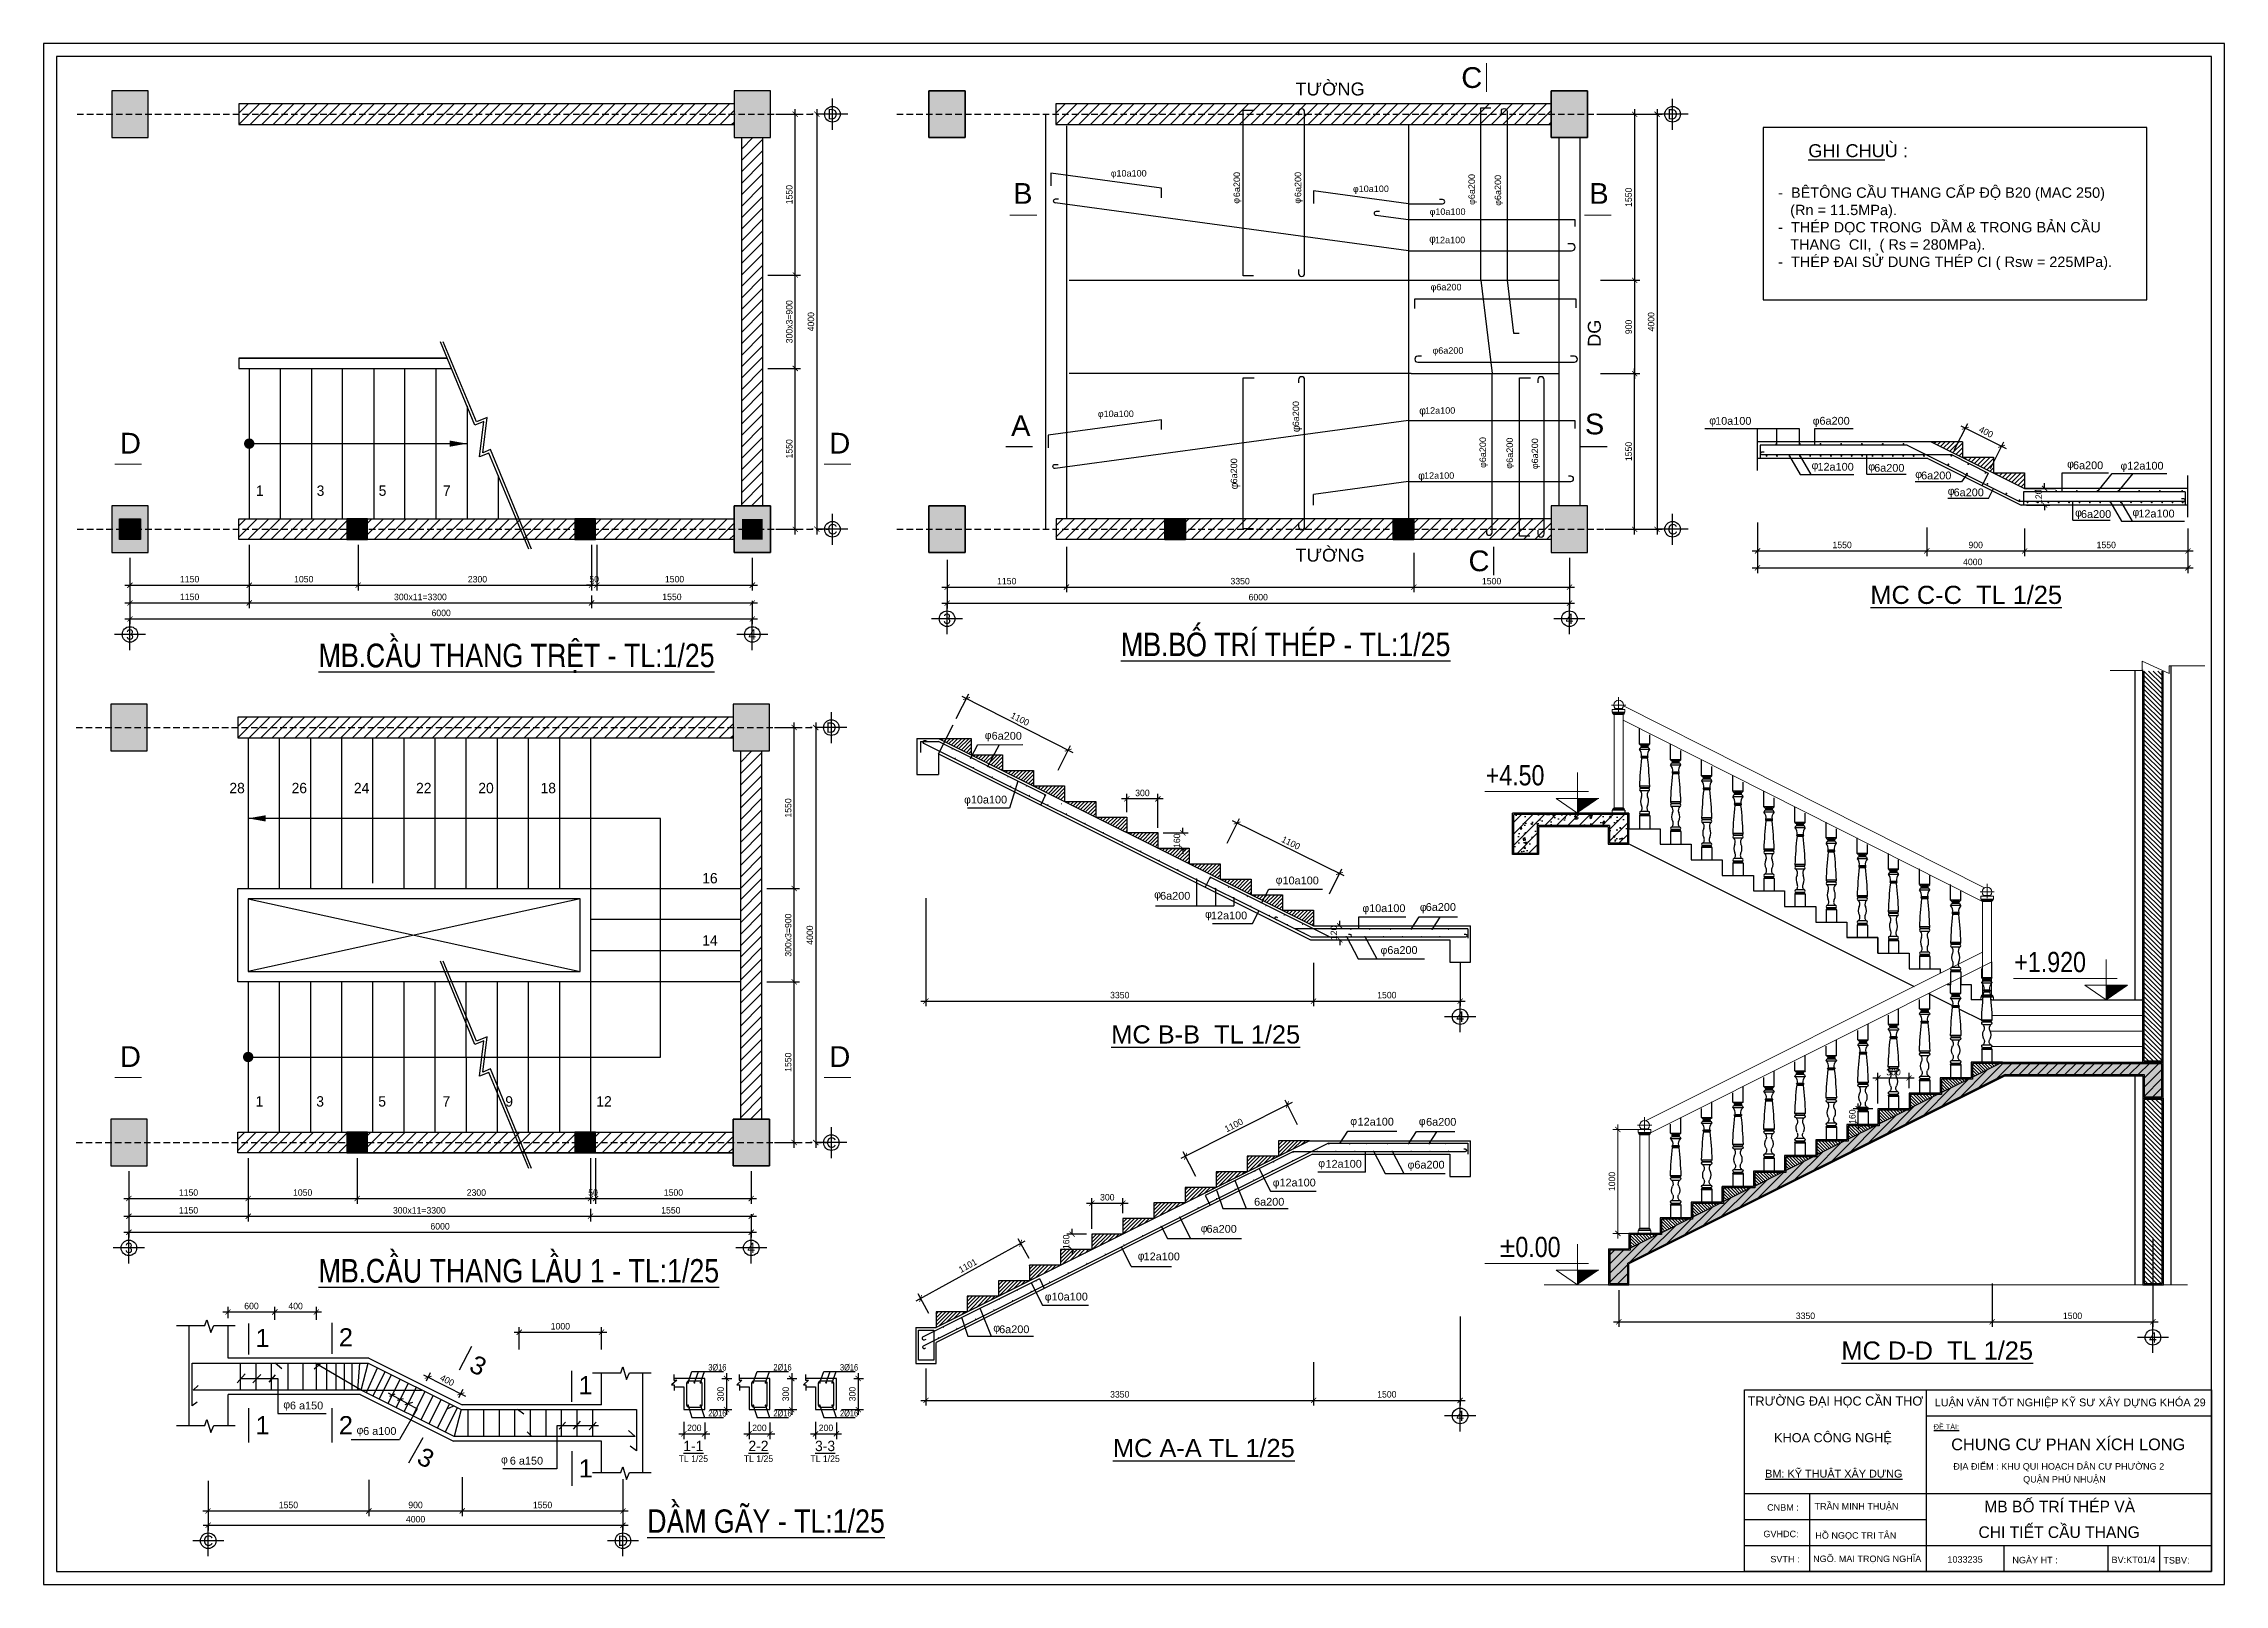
# Model space of a CAD drawing. Extents: x 394 to 4124, y -2056 to 1675.
# Drawn here: x 3231 to 4072, y 161 to 755 of the extents above; entities that cross this region are included whole.
import ezdxf
from ezdxf.enums import TextEntityAlignment as Align

# ---------------------------------------------------------------- set-up
doc = ezdxf.new("R2010")
doc.units = 0
doc.header["$MEASUREMENT"] = 0
doc.linetypes.add('CENTER2', pattern=[1.125, 0.75, -0.125, 0.125, -0.125])
doc.linetypes.add('HIDDEN', pattern=[0.375, 0.25, -0.125])
doc.layers.get('0').update_dxf_attribs({"linetype": 'CONTINUOUS'})
doc.layers.get('DEFPOINTS').update_dxf_attribs({"linetype": 'CONTINUOUS'})
for name, color, linetype, lineweight in [('1-NetMo', 8, 'CONTINUOUS', 13), ('CHU', 40, 'CONTINUOUS', 15), ('kichthuoc', 7, 'CONTINUOUS', 9)]:
    doc.layers.add(name, color=color, linetype=linetype, lineweight=lineweight)
for name, color, linetype in [('BAODAM', 3, 'CONTINUOUS'), ('cot', 8, 'CONTINUOUS'), ('DAI', 3, 'CONTINUOUS'), ('DIM', 1, 'CONTINUOUS'), ('DUT', 7, 'CENTER2'), ('HATCH', 5, 'CONTINUOUS'), ('MOTAAR', 1, 'CONTINUOUS'), ('TEXT', 7, 'CONTINUOUS'), ('THEP', 6, 'CONTINUOUS'), ('TU1', 9, 'CONTINUOUS'), ('TUONG', 7, 'CONTINUOUS')]:
    doc.layers.add(name, color=color, linetype=linetype)
doc.styles.add('DIM-NEW', font='VHELVCN.TTF')
doc.styles.add('T1', font='romans.shx')
doc.styles.add('T2', font='VTIMESN.TTF')
doc.styles.add('TCVN', font='VHELVEN.TTF')
doc.styles.add('VN3', font='VHELVCN.TTF')
doc.styles.add('VNI-HELVE', font='VHELVEN.TTF')
doc.styles.add('VNI-TIMES', font='VTIMESN.TTF')
doc.dimstyles.new('TL100', dxfattribs={"dimtxt": 2.5, "dimasz": 2, "dimexe": 2, "dimexo": 2, "dimgap": 1, "dimtad": 1, "dimdec": 0, "dimlfac": 100, "dimzin": 0, "dimdsep": 46, "dimtxsty": 'T2', "dimblk": 'ARCHTICK', "dimcen": 2.5, "dimdle": 2, "dimclrd": 1, "dimclre": 1, "dimclrt": 2, "dimadec": 0, "dimazin": 0, "dimtfac": 1, "dimtdec": 0, "dimtix": 1, "dimtofl": 0, "dimtmove": 0, "dimatfit": 0, "dimldrblk": 'ARCHTICK', "dimfxl": 0, "dimtolj": 1, "dimtzin": 0, "dimlwd": -1, "dimlwe": -1, "dimarcsym": 0})
doc.dimstyles.new('TL20', dxfattribs={"dimtxt": 2.5, "dimasz": 2, "dimexe": 2, "dimexo": 2, "dimgap": 1, "dimtad": 1, "dimdec": 0, "dimlfac": 20, "dimzin": 0, "dimdsep": 46, "dimtxsty": 'T2', "dimblk": 'ARCHTICK', "dimcen": 2.5, "dimdle": 2, "dimclrd": 1, "dimclre": 1, "dimclrt": 2, "dimadec": 0, "dimazin": 0, "dimtfac": 1, "dimtdec": 0, "dimtix": 1, "dimtofl": 0, "dimtmove": 0, "dimatfit": 0, "dimldrblk": 'ARCHTICK', "dimfxl": 0, "dimtolj": 1, "dimtzin": 0, "dimlwd": -1, "dimlwe": -1, "dimarcsym": 0})
doc.dimstyles.new('TL25', dxfattribs={"dimtxt": 2.5, "dimasz": 2, "dimexe": 2, "dimexo": 2, "dimgap": 1, "dimtad": 1, "dimdec": 0, "dimlfac": 25, "dimzin": 0, "dimdsep": 46, "dimtxsty": 'T2', "dimblk": 'ARCHTICK', "dimcen": 2.5, "dimdle": 2, "dimclrd": 1, "dimclre": 1, "dimclrt": 2, "dimadec": 0, "dimazin": 0, "dimtfac": 1, "dimtdec": 0, "dimtix": 1, "dimtofl": 0, "dimtmove": 0, "dimatfit": 0, "dimldrblk": 'ARCHTICK', "dimfxl": 0, "dimtolj": 1, "dimtzin": 0, "dimlwd": -1, "dimlwe": -1, "dimarcsym": 0})
pattern_1 = [(45, (3742.3476, 319.3029), (-0.8980256, 0.8980256), [])]
pattern_2 = [(45, (2642.0358, 169.6025), (-0.7184205, 0.7184205), [])]
pattern_3 = [(45, (-615.84, -748.396), (-2.2097087, 2.2097087), [])]
pattern_4 = [(45, (-615.4688, -511.9247), (-2.2097087, 2.2097087), [])]
pattern_5 = [(45, (-300.321, -511.9378), (-2.2097087, 2.2097087), [])]

msp = doc.modelspace()

# ---------------------------------------------------------------- texts
at = {"layer": 'CHU', "linetype": 'Continuous', "style": 'VN3'}
for tag, p in [('+4.50', (3787.635, 468.54)), ('+1.920', (3991.491, 396.54)), ('%%P0.00', (3793.082, 286.681))]:
    msp.add_attdef(tag, p, '%%p 0.000', height=7.8125, dxfattribs=at)
at = {"layer": 'TEXT', "color": 7, "linetype": 'Continuous', "ltscale": 20, "style": 'TCVN'}
for p in [(3714.261, 734.509), (3714.261, 554.8)]:
    msp.add_text('TÖÔØNG', height=5, dxfattribs=at).set_placement(p)
at = {"layer": 'TEXT', "color": 7, "linetype": 'Continuous', "style": 'VNI-HELVE'}
for s, p in [('C', (3778.216, 737.421)), ('B', (3605.389, 692.748)), ('B', (3827.608, 692.748)), ('A', (3604.605, 603.231)), ('S', (3825.885, 603.854)), ('D', (3260.963, 596.462)), ('D', (3534.521, 596.462)), ('C', (3781.015, 551.095)), ('D', (3260.963, 359.991)), ('D', (3534.521, 359.991))]:
    msp.add_text(s, height=8, dxfattribs=at).set_placement(p)
at = {"layer": 'TEXT', "color": 7, "linetype": 'Continuous', "ltscale": 20, "style": 'TCVN'}
msp.add_text('DG', height=5, rotation=90, dxfattribs=at).set_placement((3832.015, 637.593))
at = {"layer": 'TEXT', "style": 'DIM-NEW'}
for s, p in [('%%UMB.BOÁ TRÍ THEÙP - TL:1/25', (3646.957, 518.369)), ('%%UMB.CAÀU THANG TREÄT - TL:1/25', (3337.547, 514.114)), ('%%UMB.CAÀU THANG LAÀU 1 - TL:1/25', (3337.547, 276.906)), ('%%UDAÀM GAÕY - TL:1/25', (3464.301, 180.39))]:
    msp.add_text(s, height=9, dxfattribs=at).set_placement(p)
for s, p in [('3%%25416', (3487.823, 242.947)), ('2%%25416', (3512.938, 242.947)), ('3%%25416', (3538.614, 242.947)), ('2%%25416', (3487.823, 225.232)), ('2%%25416', (3512.938, 225.232)), ('2%%25416', (3538.614, 225.232))]:
    e = msp.add_text(s, height=2.5, dxfattribs=at)
    e.set_placement(p)
    e.dxf.unprotected_set("ltscale", 0)
at = {"layer": 'TEXT', "color": 7, "linetype": 'Continuous', "ltscale": 4, "attachment_point": 1, "style": 'VNI-TIMES'}
for s, insert, char_height, width in [('{\\fVNI-Helve|b0|i0|c0|p2;      \\LGHI CHU\\lÙ :\\P    \\P\\H0.8x;-  BEÂTOÂNG CAÀU THANG CAÁP ÑOÄ B20 (MAC 250)\\P   (Rn = 11.5MPa).\\P-  THEÙP DOÏC TRONG  DAÀM & TRONG BAÛN CAÀU\\P   THANG  CII,  ( Rs = 280MPa).\\P-  THEÙP ÑAI SÖÛ DUNG THEÙP CI ( Rsw = 225MPa).}', (3900.395, 715.726), 5, 176.40351), ('{\\fVNI-Helve|b0|i0|c0|p2;1}', (3313.212, 258.986), 7, 3.552713678800501e-14), ('{\\fVNI-Helve|b0|i0|c0|p2;2}', (3345.364, 259.25), 7, 21.33881), ('{\\fVNI-Helve|b0|i0|c0|p2;1}', (3437.777, 240.776), 7, 21.33881), ('\\fVNI-Helve|b0|i0|c0|p2;  6 a150', (3324.168, 230.96), 3, 17.00671), ('{\\fVNI-Helve|b0|i0|c0|p2;1}', (3313.212, 225.372), 7, 3.552713678800501e-14), ('{\\fVNI-Helve|b0|i0|c0|p2;2}', (3345.364, 225.372), 7, 21.33881), ('{\\fVNI-Helve|b0|i0|c0|p2;  6 a100}', (3352.407, 221.122), 3, 17.00671), ('\\fVNI-Helve|b0|i0|c0|p2;6 a150', (3411.289, 209.671), 3, 17.00671), ('{\\fVNI-Helve|b0|i0|c0|p2;1}', (3437.844, 208.711), 7, 21.33881)]:
    msp.add_mtext(s, dxfattribs=dict(at, insert=insert, char_height=char_height, width=width))
at = {"layer": 'TEXT', "color": 7, "linetype": 'Continuous', "attachment_point": 1, "style": 'VNI-TIMES'}
for s, insert, char_height, width in [('{\\fSymbol|b0|i0|c2|p18;f\\fVNI-Helve|b0|i0|c0|p2;10a100}', (3643.065, 705.762), 2.5, 21.63429), ('{\\fSymbol|b0|i0|c2|p18;f\\fVNI-Helve|b0|i0|c0|p2;10a100}', (3736.466, 699.786), 2.5, 21.63429), ('{\\fSymbol|b0|i0|c2|p18;f\\fVNI-Helve|b0|i0|c0|p2;10a100}', (3766.036, 690.962), 2.5, 21.63429), ('\\fSymbol|b0|i0|c2|p18;f', (3765.817, 680.778), 3, 3.66108), ('\\fVNI-Helve|b0|i0|c0|p2;12a100', (3768.077, 680.057), 2.5, 21.63429), ('{\\fSymbol|b0|i0|c2|p18;f\\fVNI-Helve|b0|i0|c0|p2;6a200}', (3766.419, 661.89), 2.5, 21.63429), ('{\\fSymbol|b0|i0|c2|p18;f\\fVNI-Helve|b0|i0|c0|p2;6a200}', (3767.163, 637.437), 2.5, 21.63429), ('\\fVNI-Helve|b0|i0|c0|p2;12a100', (3764.246, 614.319), 2.5, 21.63429), ('{\\fSymbol|b0|i0|c2|p18;f\\fVNI-Helve|b0|i0|c0|p2;10a100}', (3638.105, 613.051), 2.5, 21.63429), ('\\fSymbol|b0|i0|c2|p18;f', (3761.986, 614.544), 3, 3.66108), ('\\fSymbol|b0|i0|c2|p18;f', (3873.849, 610.708), 3, 3.66108), ('{\\fVNI-Helve|b0|i0|c0|p2;10a100}', (3876.109, 610.553), 3, 14.25625), ('{\\fSymbol|b0|i0|c2|p18;f\\fVNI-Helve|b0|i0|c0|p2;6a200}', (3913.748, 610.6), 3, 21.63429), ('\\fSymbol|b0|i0|c2|p18;f', (3761.593, 589.46), 3, 3.66108), ('\\fVNI-Helve|b0|i0|c0|p2;12a100', (3763.853, 589.235), 2.5, 21.63429), ('\\fSymbol|b0|i0|c2|p18;f', (3913.313, 593.423), 3, 3.66108), ('\\fVNI-Helve|b0|i0|c0|p2;12a100', (3915.573, 592.872), 3, 7.41258), ('\\fSymbol|b0|i0|c2|p18;f', (3935.19, 593), 3, 3.66108), ('\\fVNI-Helve|b0|i0|c0|p2;6a200', (3937.45, 592.449), 3, 7.41258), ('\\fSymbol|b0|i0|c2|p18;f', (3953.293, 590.073), 3, 3.66108), ('\\fVNI-Helve|b0|i0|c0|p2;6a200', (3955.553, 589.522), 3, 7.41258), ('\\fSymbol|b0|i0|c2|p18;f', (4011.852, 593.986), 3, 3.66108), ('\\fVNI-Helve|b0|i0|c0|p2;6a200', (4014.112, 593.435), 3, 7.41258), ('{\\fSymbol|b0|i0|c2|p18;f\\fVNI-Helve|b0|i0|c0|p2;12a100}', (4032.437, 593.273), 3, 21.63429), ('\\fSymbol|b0|i0|c2|p18;f', (3965.808, 583.546), 3, 3.66108), ('\\fVNI-Helve|b0|i0|c0|p2;6a200', (3968.068, 582.995), 3, 7.41258), ('\\fSymbol|b0|i0|c2|p18;f', (4014.929, 575.188), 3, 3.66108), ('\\fVNI-Helve|b0|i0|c0|p2;6a200', (4017.189, 574.637), 3, 7.41258), ('\\fSymbol|b0|i0|c2|p18;f', (4037.057, 575.374), 3, 3.66108), ('\\fVNI-Helve|b0|i0|c0|p2;12a100', (4039.317, 574.823), 3, 7.41258), ('\\fVNI-Helve|b0|i0|c0|p2;\\LMC C-C  TL 1/25', (3935.981, 545.486), 7, 162.12061), ('\\fSymbol|b0|i0|c2|p18;f', (3594.453, 489.402), 3, 3.66108), ('\\fVNI-Helve|b0|i0|c0|p2;6a200', (3597.097, 489.143), 3, 7.41258), ('{\\fSymbol|b0|i0|c2|p18;f\\fVNI-Helve|b0|i0|c0|p2;10a100}', (3586.473, 464.552), 3, 24.83065), ('\\fSymbol|b0|i0|c2|p18;f', (3706.638, 433.643), 3, 3.66108), ('{\\fVNI-Helve|b0|i0|c0|p2;10a100}', (3709.282, 433.384), 3, 16.6), ('\\fSymbol|b0|i0|c2|p18;f', (3659.798, 428.004), 3, 3.66108), ('\\fVNI-Helve|b0|i0|c0|p2;6a200', (3662.058, 427.461), 3, 7.41258), ('{\\fSymbol|b0|i0|c2|p18;f\\fVNI-Helve|b0|i0|c0|p2;10a100}', (3740.087, 422.681), 3, 24.83065), ('\\fSymbol|b0|i0|c2|p18;f', (3762.247, 423.053), 3, 3.66108), ('\\fVNI-Helve|b0|i0|c0|p2;6a200', (3764.507, 423.144), 3, 7.41258), ('\\fSymbol|b0|i0|c2|p18;f', (3679.404, 420.437), 3, 3.66108), ('\\fVNI-Helve|b0|i0|c0|p2;12a100', (3681.664, 419.895), 3, 7.41258), ('{\\fSymbol|b0|i0|c2|p18;f\\fVNI-Helve|b0|i0|c0|p2;6a200}', (3747.094, 406.545), 3, 24.83065), ('{\\fVNI-Helve|b0|i0|c0|p2;\\LMC B-B  TL 1/25}', (3643.241, 376.019), 7, 166.0679), ('\\fSymbol|b0|i0|c2|p18;f', (3735.417, 340.606), 3, 3.66108), ('{\\fVNI-Helve|b0|i0|c0|p2;12a100}', (3738.222, 340.38), 3, 16.01739), ('\\fSymbol|b0|i0|c2|p18;f', (3761.841, 340.545), 3, 3.66108), ('\\fVNI-Helve|b0|i0|c0|p2;6a200', (3764.646, 340.319), 3, 7.41258), ('\\fSymbol|b0|i0|c2|p18;f', (3723.068, 324.366), 3, 3.66108), ('\\fVNI-Helve|b0|i0|c0|p2;12a100', (3725.858, 324.14), 3, 7.41258), ('{\\fSymbol|b0|i0|c2|p18;f\\fVNI-Helve|b0|i0|c0|p2;6a200}', (3757.519, 323.797), 3, 24.83065), ('{\\fSymbol|b0|i0|c2|p18;f\\fVNI-Helve|b0|i0|c0|p2;12a100}', (3705.5, 316.913), 3, 24.83065), ('\\fVNI-Helve|b0|i0|c0|p2;6a200', (3698.314, 309.501), 3, 7.41258), ('\\fSymbol|b0|i0|c2|p18;f', (3677.726, 299.287), 3, 3.66108), ('\\fVNI-Helve|b0|i0|c0|p2;6a200', (3679.985, 299.061), 3, 7.41258), ('\\fSymbol|b0|i0|c2|p18;f', (3653.443, 288.656), 3, 3.66108), ('\\fVNI-Helve|b0|i0|c0|p2;12a100', (3655.703, 288.43), 3, 7.41258), ('{\\fSymbol|b0|i0|c2|p18;f\\fVNI-Helve|b0|i0|c0|p2;10a100}', (3617.615, 272.942), 3, 24.83065), ('\\fSymbol|b0|i0|c2|p18;f', (3597.74, 260.938), 3, 3.66108), ('\\fVNI-Helve|b0|i0|c0|p2;6a200', (3600, 260.349), 3, 7.41258), ('{\\fVNI-Helve|b0|i0|c0|p2;\\LMC D-D  TL 1/25}', (3924.805, 254.152), 7, 162.12061), ('\\fSymbol|b0|i0|c2|p18;f', (3323.961, 231.36), 3, 3.66108), ('\\fSymbol|b0|i0|c2|p18;f', (3352.199, 221.522), 3, 3.66108), ('{\\fVNI-Helve|b0|i0|c0|p2;\\LMC A-A TL 1/25}', (3643.892, 216.565), 7, 162.12061), ('\\fSymbol|b0|i0|c2|p18;f', (3407.901, 210.136), 3, 3.66108)]:
    msp.add_mtext(s, dxfattribs=dict(at, insert=insert, char_height=char_height, width=width))
at = {"layer": 'TEXT', "color": 7, "linetype": 'Continuous', "attachment_point": 1, "rotation": 90, "style": 'VNI-TIMES'}
for s, insert, char_height, width in [('\\fVNI-Helve|b0|i0|c0|p2;6a200', (3690.38, 695.315), 2.5, 21.63429), ('\\fVNI-Helve|b0|i0|c0|p2;6a200', (3713.979, 695.335), 2.5, 21.63429), ('{\\fSymbol|b0|i0|c2|p18;f\\fVNI-Helve|b0|i0|c0|p2;6a200}', (3780.972, 692.355), 2.5, 21.63429), ('{\\fSymbol|b0|i0|c2|p18;f\\fVNI-Helve|b0|i0|c0|p2;6a200}', (3791.079, 692.015), 2.5, 21.63429), ('\\fSymbol|b0|i0|c2|p18;f', (3690.155, 692.808), 2.5, 21.63429), ('\\fSymbol|b0|i0|c2|p18;f', (3713.753, 692.828), 2.5, 21.63429), ('\\fVNI-Helve|b0|i0|c0|p2;6a200', (3713.165, 606.981), 2.5, 21.63429), ('\\fSymbol|b0|i0|c2|p18;f', (3712.939, 604.721), 3, 3.66108), ('{\\fSymbol|b0|i0|c2|p18;f\\fVNI-Helve|b0|i0|c0|p2;6a200}', (3785.241, 590.947), 2.5, 21.63429), ('\\fVNI-Helve|b0|i0|c0|p2;6a200', (3795.646, 592.89), 2.5, 21.63429), ('{\\fSymbol|b0|i0|c2|p18;f\\fVNI-Helve|b0|i0|c0|p2;6a200}', (3805.333, 590.493), 2.5, 21.63429), ('\\fVNI-Helve|b0|i0|c0|p2;6a200', (3689.282, 584.931), 2.5, 21.63429), ('\\fSymbol|b0|i0|c2|p18;f', (3795.327, 590.63), 2.5, 21.63429), ('\\fSymbol|b0|i0|c2|p18;f', (3689.056, 582.671), 3, 3.66108)]:
    msp.add_mtext(s, dxfattribs=dict(at, insert=insert, char_height=char_height, width=width))
at = {"layer": 'TEXT', "color": 7, "linetype": 'Continuous', "ltscale": 4, "char_height": 7, "width": 21.33881, "attachment_point": 1, "rotation": 334, "style": 'VNI-TIMES'}
for insert in [(3398.187, 249.236), (3377.993, 213.675)]:
    msp.add_mtext('{\\fVNI-Helve|b0|i0|c0|p2;3}', dxfattribs=dict(at, insert=insert))
at = {"layer": 'TEXT', "color": 7, "style": 'VNI-TIMES'}
for s, insert, char_height, width, attachment_point in [('{\\fVNI-Helve|b0|i0|c0|p2;TRÖÔØNG ÑAÏI HOÏC CAÀN THÔ\\H1.333x;}', (3922.504, 232.942), 3.5, 69.6475, 2), ('{\\fVNI-Helve|b0|i0|c0|p2;LUAÄN VAÊN TOÁT NGHIEÄP KYÕ SÖ XAÂY DÖÏNG KHOÙA 29}', (4013.043, 230.324), 3, 114.35126, 5), ('{\\fVNI-Helve|b0|i0|c0|p2;KHOA COÂNG NGHEÄ}', (3921.535, 218.797), 3.5, 69.6475, 2), ('\\fVNI-Helve|b0|i0|c0|p2;CNBM :', (3902.271, 190.128), 2.5, 26.65726, 5), ('{\\fVNI-Helve|b0|i0|c0|p2;TRAÀN MINH THUAÄN}', (3930.633, 190.332), 2.5, 41.25478, 5), (' \\fVNI-Helve|b0|i0|c0|p2;   GVHDC:', (3899.603, 179.92), 2.5, 26.65726, 5), ('\\fVNI-Helve|b0|i0|c0|p2;SVTH :', (3903.039, 170.209), 2.5, 26.65726, 5)]:
    msp.add_mtext(s, dxfattribs=dict(at, insert=insert, char_height=char_height, width=width, attachment_point=attachment_point))
at = {"layer": 'TEXT', "attachment_point": 1}
for s, insert, char_height, width, style in [('\\fVNI-Helve|b0|i0|c0|p2;\\LÑEÀ TAØI:', (3960.424, 222.237), 2, 12.57188, 'VNI-TIMES'), ('{\\fVNI-Helve|b0|i0|c0|p2;CHUNG CÖ PHAN XÍCH LONG}', (3967.147, 216.719), 4.5, 104.63729, 'VNI-TIMES'), ('{\\fVNI-Helve|b0|i0|c0|p2;\\LBM: KYÕ THUAÄT XAÂY DÖÏNG}', (3895.399, 204.68), 3, 57.4, 'VNI-TIMES'), ('ÑÒA ÑIEÅM : KHU QUI HOAÏCH DAÂN CÖ PHÖÔØNG 2', (3967.966, 207.239), 2.5, 98.2032, 'VNI-HELVE'), ('QUAÄN PHUÙ NHUAÄN', (3994.892, 202.265), 2.5, 47.51768, 'VNI-HELVE'), ('MB BOÁ TRÍ THEÙP VAØ', (3979.897, 192.76), 4.5, 104.63729, 'VNI-TIMES'), ('{\\fVNI-Helve|b0|i0|c0|p2;HOÀ NGOÏC TRI TAÂN}', (3914.743, 180.607), 2.5, 43.22578, 'VNI-TIMES'), ('CHI TIEÁT CAÀU THANG', (3977.678, 182.883), 4.5, 104.63729, 'VNI-TIMES'), ('\\pt37.5;{\\fVNI-Helve|b0|i0|c0|p2;NGÕ. MAI TROÏNG NGHÓA}', (3913.897, 171.605), 2.5, 54.20588, 'VNI-TIMES'), ('1033235', (3965.687, 171.357), 2.5, 26.70423, 'VNI-HELVE'), ('NGAØY HT :', (3990.751, 171.119), 2.5, 35.0493, 'VNI-HELVE'), ('BV:KT01/4', (4028.992, 171.194), 2.5, 17.57472, 'VNI-HELVE'), ('TSBV:', (4048.97, 171.044), 2.5, 17.57472, 'VNI-HELVE')]:
    msp.add_mtext(s, dxfattribs=dict(at, insert=insert, char_height=char_height, width=width, style=style))
at = {"layer": 'TEXT', "char_height": 4, "width": 18.66667, "attachment_point": 5, "line_spacing_factor": 0.85, "style": 'T1'}
for s, insert in [('{\\fVNI-Aptima|b0|i0|c0|p2;\\L1-1\\P\\H0.625x;\\lTL 1/25}', (3482.068, 211.773)), ('{\\fVNI-Aptima|b0|i0|c0|p2;\\L2-2\\P\\H0.625x;\\lTL 1/25}', (3507.183, 211.773)), ('{\\fVNI-Aptima|b0|i0|c0|p2;\\L3-3\\P\\H0.625x;\\lTL 1/25}', (3532.859, 211.773))]:
    msp.add_mtext(s, dxfattribs=dict(at, insert=insert))
at = {"layer": 'TUONG', "style": 'VNI-TIMES'}
for s, p in [('1', (3314.87, 580.157)), ('3', (3338.283, 580.151)), ('5', (3362.203, 580.157)), ('7', (3386.967, 580.151)), ('28', (3306.112, 465.513)), ('26', (3330.112, 465.513)), ('24', (3354.107, 465.513)), ('22', (3378.107, 465.513)), ('20', (3402.107, 465.513)), ('18', (3426.107, 465.513)), ('16', (3488.447, 430.755)), ('14', (3488.447, 406.755)), ('1', (3314.716, 344.715)), ('3', (3338.129, 344.71)), ('5', (3362.048, 344.715)), ('7', (3386.812, 344.71)), ('9', (3411.023, 344.71)), ('12', (3447.626, 344.71))]:
    msp.add_text(s, height=4, dxfattribs=at).set_placement(p, align=Align.CENTER)

# ---------------------------------------------------------------- blocks, each defined once
blk = doc.blocks.new('_ARCHTICK')
at = {"color": 0, "linetype": 'ByBlock', "const_width": 0.15}
blk.add_lwpolyline([(-0.5, -0.5), (0.5, 0.5)], dxfattribs=at)
blk = doc.blocks.new('*D112')
at = {"layer": 'DEFPOINTS', "color": 0}
for p in [(3831.44, 627.27), (3845.06, 627.27), (3831.65, 567.27)]:
    blk.add_point(p, dxfattribs=at)
at = {"layer": 'TUONG', "color": 1}
for p, q in [((3833.44, 627.27), (3847.06, 627.27)), ((3845.06, 565.27), (3845.06, 629.27)), ((3833.65, 567.27), (3847.06, 567.27))]:
    blk.add_line(p, q, dxfattribs=at)
at = {"layer": 'TUONG', "color": 1, "xscale": 2, "yscale": 2, "zscale": 2}
for p, rotation in [((3845.06, 627.27), 90), ((3845.06, 567.27), 270)]:
    blk.add_blockref('_ARCHTICK', p, dxfattribs=dict(at, rotation=rotation))
at = {"layer": 'TUONG', "color": 2, "insert": (3842.76, 597.27), "char_height": 2.5, "attachment_point": 5, "rotation": 90, "style": 'T2'}
blk.add_mtext('\\A1;1550', dxfattribs=at)
blk = doc.blocks.new('*D113')
at = {"layer": 'DEFPOINTS', "color": 0}
for p in [(3829.94, 727.27), (3833.15, 567.27), (3853.71, 567.27)]:
    blk.add_point(p, dxfattribs=at)
at = {"layer": 'TUONG', "color": 1}
for p, q in [((3831.94, 727.27), (3855.71, 727.27)), ((3853.71, 729.27), (3853.71, 565.27)), ((3835.15, 567.27), (3855.71, 567.27))]:
    blk.add_line(p, q, dxfattribs=at)
at = {"layer": 'TUONG', "color": 1, "xscale": 2, "yscale": 2, "zscale": 2}
for p, rotation in [((3853.71, 727.27), 90), ((3853.71, 567.27), 270)]:
    blk.add_blockref('_ARCHTICK', p, dxfattribs=dict(at, rotation=rotation))
at = {"layer": 'TUONG', "color": 2, "insert": (3851.43, 647.27), "char_height": 2.5, "attachment_point": 5, "rotation": 90, "style": 'T2'}
blk.add_mtext('\\A1;4000', dxfattribs=at)
blk = doc.blocks.new('*D114')
at = {"layer": 'DEFPOINTS', "color": 0}
for p in [(3625.91, 556.93), (3759.92, 560.24), (3759.92, 544.96)]:
    blk.add_point(p, dxfattribs=at)
at = {"layer": 'TUONG', "color": 1}
for p, q in [((3759.92, 558.24), (3759.92, 542.96)), ((3625.91, 554.93), (3625.91, 542.96)), ((3623.91, 544.96), (3761.92, 544.96))]:
    blk.add_line(p, q, dxfattribs=at)
at = {"layer": 'TUONG', "color": 1, "xscale": 2, "yscale": 2, "zscale": 2, "rotation": 180}
blk.add_blockref('_ARCHTICK', (3625.91, 544.96), dxfattribs=at)
at = {"layer": 'TUONG', "color": 1, "xscale": 2, "yscale": 2, "zscale": 2}
blk.add_blockref('_ARCHTICK', (3759.92, 544.96), dxfattribs=at)
at = {"layer": 'TUONG', "color": 2, "insert": (3692.92, 547.26), "char_height": 2.5, "attachment_point": 5, "style": 'T2'}
blk.add_mtext('\\A1;3350', dxfattribs=at)
blk = doc.blocks.new('*D115')
at = {"layer": 'DEFPOINTS', "color": 0}
for p in [(3759.92, 560.24), (3819.91, 558.27), (3819.91, 544.96)]:
    blk.add_point(p, dxfattribs=at)
at = {"layer": 'TUONG', "color": 1}
for p, q in [((3759.92, 558.24), (3759.92, 542.96)), ((3819.91, 556.27), (3819.91, 542.96)), ((3757.92, 544.96), (3821.91, 544.96))]:
    blk.add_line(p, q, dxfattribs=at)
at = {"layer": 'TUONG', "color": 1, "xscale": 2, "yscale": 2, "zscale": 2, "rotation": 180}
blk.add_blockref('_ARCHTICK', (3759.92, 544.96), dxfattribs=at)
at = {"layer": 'TUONG', "color": 1, "xscale": 2, "yscale": 2, "zscale": 2}
blk.add_blockref('_ARCHTICK', (3819.91, 544.96), dxfattribs=at)
at = {"layer": 'TUONG', "color": 2, "insert": (3789.91, 547.26), "char_height": 2.5, "attachment_point": 5, "style": 'T2'}
blk.add_mtext('\\A1;1500', dxfattribs=at)
blk = doc.blocks.new('*D116')
at = {"layer": 'DEFPOINTS', "color": 0}
for p in [(3829.94, 663.27), (3829.94, 627.27), (3845.06, 627.27)]:
    blk.add_point(p, dxfattribs=at)
at = {"layer": 'TUONG', "color": 1}
for p, q in [((3845.06, 665.27), (3845.06, 625.27)), ((3831.94, 663.27), (3847.06, 663.27)), ((3831.94, 627.27), (3847.06, 627.27))]:
    blk.add_line(p, q, dxfattribs=at)
at = {"layer": 'TUONG', "color": 1, "xscale": 2, "yscale": 2, "zscale": 2}
for p, rotation in [((3845.06, 663.27), 90), ((3845.06, 627.27), 270)]:
    blk.add_blockref('_ARCHTICK', p, dxfattribs=dict(at, rotation=rotation))
at = {"layer": 'TUONG', "color": 2, "insert": (3842.76, 645.27), "char_height": 2.5, "attachment_point": 5, "rotation": 90, "style": 'T2'}
blk.add_mtext('\\A1;900', dxfattribs=at)
blk = doc.blocks.new('*D117')
at = {"layer": 'DEFPOINTS', "color": 0}
for p in [(3829.94, 727.27), (3829.94, 663.27), (3845.06, 663.27)]:
    blk.add_point(p, dxfattribs=at)
at = {"layer": 'TUONG', "color": 1}
for p, q in [((3831.94, 727.27), (3847.06, 727.27)), ((3845.06, 729.27), (3845.06, 661.27)), ((3831.94, 663.27), (3847.06, 663.27))]:
    blk.add_line(p, q, dxfattribs=at)
at = {"layer": 'TUONG', "color": 1, "xscale": 2, "yscale": 2, "zscale": 2}
for p, rotation in [((3845.06, 727.27), 90), ((3845.06, 663.27), 270)]:
    blk.add_blockref('_ARCHTICK', p, dxfattribs=dict(at, rotation=rotation))
at = {"layer": 'TUONG', "color": 2, "insert": (3842.76, 695.27), "char_height": 2.5, "attachment_point": 5, "rotation": 90, "style": 'T2'}
blk.add_mtext('\\A1;1550', dxfattribs=at)
blk = doc.blocks.new('*D119')
at = {"layer": 'DEFPOINTS', "color": 0}
for p in [(3721.24, 414.33), (3731.38, 414.33), (3720.1, 408.98)]:
    blk.add_point(p, dxfattribs=at)
at = {"layer": 'TUONG', "color": 1}
for p, q in [((3723.24, 414.33), (3733.38, 414.33)), ((3731.38, 414.33), (3731.38, 416.33)), ((3722.1, 408.98), (3733.38, 408.98)), ((3731.38, 408.98), (3731.38, 406.98))]:
    blk.add_line(p, q, dxfattribs=at)
at = {"layer": 'TUONG', "color": 1, "xscale": 2, "yscale": 2, "zscale": 2}
for p, rotation in [((3731.38, 414.33), 270), ((3731.38, 408.98), 90)]:
    blk.add_blockref('_ARCHTICK', p, dxfattribs=dict(at, rotation=rotation))
at = {"layer": 'TUONG', "color": 2, "insert": (3729.1, 411.66), "char_height": 2.5, "attachment_point": 5, "rotation": 90, "style": 'T2'}
blk.add_mtext('\\A1;120', dxfattribs=at)
blk = doc.blocks.new('*D120')
at = {"layer": 'DEFPOINTS', "color": 0}
for p in [(3649.24, 463.32), (3649.24, 456.2), (3661.24, 450.2)]:
    blk.add_point(p, dxfattribs=at)
at = {"layer": 'TUONG', "color": 1}
for p, q in [((3663.24, 463.32), (3647.24, 463.32)), ((3649.24, 458.2), (3649.24, 465.32)), ((3661.24, 452.2), (3661.24, 465.32))]:
    blk.add_line(p, q, dxfattribs=at)
at = {"layer": 'TUONG', "color": 1, "xscale": 2, "yscale": 2, "zscale": 2, "rotation": 180}
blk.add_blockref('_ARCHTICK', (3649.24, 463.32), dxfattribs=at)
at = {"layer": 'TUONG', "color": 1, "xscale": 2, "yscale": 2, "zscale": 2}
blk.add_blockref('_ARCHTICK', (3661.24, 463.32), dxfattribs=at)
at = {"layer": 'TUONG', "color": 2, "insert": (3655.24, 465.6), "char_height": 2.5, "attachment_point": 5, "style": 'T2'}
blk.add_mtext('\\A1;300', dxfattribs=at)
blk = doc.blocks.new('*D121')
at = {"layer": 'DEFPOINTS', "color": 0}
for p in [(3661.24, 450.2), (3670.85, 450.2), (3661.24, 444.2)]:
    blk.add_point(p, dxfattribs=at)
at = {"layer": 'TUONG', "color": 1}
for p, q in [((3663.24, 450.2), (3672.85, 450.2)), ((3670.85, 450.2), (3670.85, 452.2)), ((3663.24, 444.2), (3672.85, 444.2)), ((3670.85, 444.2), (3670.85, 442.2))]:
    blk.add_line(p, q, dxfattribs=at)
at = {"layer": 'TUONG', "color": 1, "xscale": 2, "yscale": 2, "zscale": 2}
for p, rotation in [((3670.85, 450.2), 270), ((3670.85, 444.2), 90)]:
    blk.add_blockref('_ARCHTICK', p, dxfattribs=dict(at, rotation=rotation))
at = {"layer": 'TUONG', "color": 2, "insert": (3668.56, 447.2), "char_height": 2.5, "attachment_point": 5, "rotation": 90, "style": 'T2'}
blk.add_mtext('\\A1;160', dxfattribs=at)
blk = doc.blocks.new('*D125')
at = {"layer": 'DEFPOINTS', "color": 0}
for p in [(3628.14, 295.55), (3635.7, 295.55), (3635.7, 289.55)]:
    blk.add_point(p, dxfattribs=at)
at = {"layer": 'TUONG', "color": 1}
for p, q in [((3633.7, 295.55), (3626.14, 295.55)), ((3628.14, 295.55), (3628.14, 297.55)), ((3633.7, 289.55), (3626.14, 289.55)), ((3628.14, 289.55), (3628.14, 287.55))]:
    blk.add_line(p, q, dxfattribs=at)
at = {"layer": 'TUONG', "color": 1, "xscale": 2, "yscale": 2, "zscale": 2}
for p, rotation in [((3628.14, 295.55), 270), ((3628.14, 289.55), 90)]:
    blk.add_blockref('_ARCHTICK', p, dxfattribs=dict(at, rotation=rotation))
at = {"layer": 'TUONG', "color": 2, "insert": (3625.85, 292.55), "char_height": 2.5, "attachment_point": 5, "rotation": 90, "style": 'T2'}
blk.add_mtext('\\A1;160', dxfattribs=at)
blk = doc.blocks.new('*D126')
at = {"layer": 'DEFPOINTS', "color": 0}
for p in [(3647.7, 307.45), (3635.7, 295.55), (3647.7, 301.55)]:
    blk.add_point(p, dxfattribs=at)
at = {"layer": 'TUONG', "color": 1}
for p, q in [((3633.7, 307.45), (3649.7, 307.45)), ((3635.7, 297.55), (3635.7, 309.45)), ((3647.7, 303.55), (3647.7, 309.45))]:
    blk.add_line(p, q, dxfattribs=at)
at = {"layer": 'TUONG', "color": 1, "xscale": 2, "yscale": 2, "zscale": 2, "rotation": 180}
blk.add_blockref('_ARCHTICK', (3635.7, 307.45), dxfattribs=at)
at = {"layer": 'TUONG', "color": 1, "xscale": 2, "yscale": 2, "zscale": 2}
blk.add_blockref('_ARCHTICK', (3647.7, 307.45), dxfattribs=at)
at = {"layer": 'TUONG', "color": 2, "insert": (3641.7, 309.73), "char_height": 2.5, "attachment_point": 5, "style": 'T2'}
blk.add_mtext('\\A1;300', dxfattribs=at)
blk = doc.blocks.new('*D130')
at = {"layer": 'DEFPOINTS', "color": 0}
for p in [(3777.77, 265.83), (3721.24, 246.73), (3777.77, 231.45)]:
    blk.add_point(p, dxfattribs=at)
at = {"layer": 'TUONG', "color": 1}
for p, q in [((3777.77, 263.83), (3777.77, 229.45)), ((3721.24, 244.73), (3721.24, 229.45)), ((3719.24, 231.45), (3779.77, 231.45))]:
    blk.add_line(p, q, dxfattribs=at)
at = {"layer": 'TUONG', "color": 1, "xscale": 2, "yscale": 2, "zscale": 2, "rotation": 180}
blk.add_blockref('_ARCHTICK', (3721.24, 231.45), dxfattribs=at)
at = {"layer": 'TUONG', "color": 1, "xscale": 2, "yscale": 2, "zscale": 2}
blk.add_blockref('_ARCHTICK', (3777.77, 231.45), dxfattribs=at)
at = {"layer": 'TUONG', "color": 2, "insert": (3749.5, 233.75), "char_height": 2.5, "attachment_point": 5, "style": 'T2'}
blk.add_mtext('\\A1;1500', dxfattribs=at)
blk = doc.blocks.new('*D131')
at = {"layer": 'DEFPOINTS', "color": 0}
for p in [(3571.77, 245.69), (3721.24, 248.23), (3721.24, 231.45)]:
    blk.add_point(p, dxfattribs=at)
at = {"layer": 'TUONG', "color": 1}
for p, q in [((3721.24, 246.23), (3721.24, 229.45)), ((3571.77, 243.69), (3571.77, 229.45)), ((3569.77, 231.45), (3723.24, 231.45))]:
    blk.add_line(p, q, dxfattribs=at)
at = {"layer": 'TUONG', "color": 1, "xscale": 2, "yscale": 2, "zscale": 2, "rotation": 180}
blk.add_blockref('_ARCHTICK', (3571.77, 231.45), dxfattribs=at)
at = {"layer": 'TUONG', "color": 1, "xscale": 2, "yscale": 2, "zscale": 2}
blk.add_blockref('_ARCHTICK', (3721.24, 231.45), dxfattribs=at)
at = {"layer": 'TUONG', "color": 2, "insert": (3646.5, 233.75), "char_height": 2.5, "attachment_point": 5, "style": 'T2'}
blk.add_mtext('\\A1;3350', dxfattribs=at)
blk = doc.blocks.new('*D133')
at = {"layer": 'DEFPOINTS', "color": 0}
for p in [(3995.45, 583.02), (4003.16, 583.02), (3994.13, 576.62)]:
    blk.add_point(p, dxfattribs=at)
at = {"layer": 'TUONG', "color": 1}
for p, q in [((3997.45, 583.02), (4005.16, 583.02)), ((4003.16, 583.02), (4003.16, 585.02)), ((3996.13, 576.62), (4005.16, 576.62)), ((4003.16, 576.62), (4003.16, 574.62))]:
    blk.add_line(p, q, dxfattribs=at)
at = {"layer": 'TUONG', "color": 1, "xscale": 2, "yscale": 2, "zscale": 2}
for p, rotation in [((4003.16, 583.02), 270), ((4003.16, 576.62), 90)]:
    blk.add_blockref('_ARCHTICK', p, dxfattribs=dict(at, rotation=rotation))
at = {"layer": 'TUONG', "color": 2, "insert": (4000.88, 579.82), "char_height": 2.5, "attachment_point": 5, "rotation": 90, "style": 'T2'}
blk.add_mtext('\\A1;120', dxfattribs=at)
blk = doc.blocks.new('*D135')
at = {"layer": 'DEFPOINTS', "color": 0}
for p in [(3892.45, 571.38), (4058.45, 560.46), (4058.45, 552.38)]:
    blk.add_point(p, dxfattribs=at)
at = {"layer": 'TUONG', "color": 1}
for p, q in [((3892.45, 569.38), (3892.45, 550.38)), ((4058.45, 558.46), (4058.45, 550.38)), ((3890.45, 552.38), (4060.45, 552.38))]:
    blk.add_line(p, q, dxfattribs=at)
at = {"layer": 'TUONG', "color": 1, "xscale": 2, "yscale": 2, "zscale": 2, "rotation": 180}
blk.add_blockref('_ARCHTICK', (3892.45, 552.38), dxfattribs=at)
at = {"layer": 'TUONG', "color": 1, "xscale": 2, "yscale": 2, "zscale": 2}
blk.add_blockref('_ARCHTICK', (4058.45, 552.38), dxfattribs=at)
at = {"layer": 'TUONG', "color": 2, "insert": (3975.45, 554.66), "char_height": 2.5, "attachment_point": 5, "style": 'T2'}
blk.add_mtext('\\A1;4000', dxfattribs=at)
blk = doc.blocks.new('*D136')
at = {"layer": 'DEFPOINTS', "color": 0}
for p in [(3986.57, 599.25), (3967.46, 595.94), (3981.42, 588.96)]:
    blk.add_point(p, dxfattribs=at)
at = {"layer": 'TUONG', "color": 1}
for p, q in [((3968.35, 597.73), (3973.5, 608.02)), ((3970.82, 607.13), (3988.36, 598.36)), ((3982.32, 590.75), (3987.46, 601.04))]:
    blk.add_line(p, q, dxfattribs=at)
at = {"layer": 'TUONG', "color": 1, "xscale": 2, "yscale": 2, "zscale": 2}
for p, rotation in [((3972.6, 606.23), 153.434948822919), ((3986.57, 599.25), 333.434948822919)]:
    blk.add_blockref('_ARCHTICK', p, dxfattribs=dict(at, rotation=rotation))
at = {"layer": 'TUONG', "color": 2, "insert": (3980.61, 604.78), "char_height": 2.5, "attachment_point": 5, "rotation": 333.43495, "style": 'T2'}
blk.add_mtext('\\A1;400', dxfattribs=at)
blk = doc.blocks.new('*D138')
at = {"layer": 'DEFPOINTS', "color": 0}
for p in [(3454.92, 203.11), (3392.92, 194.61), (3454.92, 188.79)]:
    blk.add_point(p, dxfattribs=at)
at = {"layer": 'TUONG', "color": 1}
for p, q in [((3454.92, 201.11), (3454.92, 186.79)), ((3390.92, 188.79), (3456.92, 188.79)), ((3392.92, 192.61), (3392.92, 186.79))]:
    blk.add_line(p, q, dxfattribs=at)
at = {"layer": 'TUONG', "color": 1, "xscale": 2, "yscale": 2, "zscale": 2, "rotation": 180}
blk.add_blockref('_ARCHTICK', (3392.92, 188.79), dxfattribs=at)
at = {"layer": 'TUONG', "color": 1, "xscale": 2, "yscale": 2, "zscale": 2}
blk.add_blockref('_ARCHTICK', (3454.92, 188.79), dxfattribs=at)
at = {"layer": 'TUONG', "color": 2, "insert": (3423.92, 191.09), "char_height": 2.5, "attachment_point": 5, "style": 'T2'}
blk.add_mtext('\\A1;1550', dxfattribs=at)
blk = doc.blocks.new('*D139')
at = {"layer": 'DEFPOINTS', "color": 0}
for p in [(3392.92, 203.77), (3356.92, 197.46), (3392.92, 188.79)]:
    blk.add_point(p, dxfattribs=at)
at = {"layer": 'TUONG', "color": 1}
for p, q in [((3356.92, 195.46), (3356.92, 186.79)), ((3392.92, 201.77), (3392.92, 186.79)), ((3354.92, 188.79), (3394.92, 188.79))]:
    blk.add_line(p, q, dxfattribs=at)
at = {"layer": 'TUONG', "color": 1, "xscale": 2, "yscale": 2, "zscale": 2, "rotation": 180}
blk.add_blockref('_ARCHTICK', (3356.92, 188.79), dxfattribs=at)
at = {"layer": 'TUONG', "color": 1, "xscale": 2, "yscale": 2, "zscale": 2}
blk.add_blockref('_ARCHTICK', (3392.92, 188.79), dxfattribs=at)
at = {"layer": 'TUONG', "color": 2, "insert": (3374.92, 191.09), "char_height": 2.5, "attachment_point": 5, "style": 'T2'}
blk.add_mtext('\\A1;900', dxfattribs=at)
blk = doc.blocks.new('*D140')
at = {"layer": 'DEFPOINTS', "color": 0}
for p in [(3378.2, 237.14), (3390.74, 230.75), (3392.37, 233.94)]:
    blk.add_point(p, dxfattribs=at)
at = {"layer": 'TUONG', "color": 1}
for p, q in [((3378.04, 241.24), (3394.15, 233.03)), ((3379.11, 238.92), (3380.73, 242.12)), ((3391.65, 232.53), (3393.27, 235.72))]:
    blk.add_line(p, q, dxfattribs=at)
at = {"layer": 'TUONG', "color": 1, "xscale": 2, "yscale": 2, "zscale": 2}
for p, rotation in [((3379.82, 240.34), 152.9800203264659), ((3392.37, 233.94), 332.980020326466)]:
    blk.add_blockref('_ARCHTICK', p, dxfattribs=dict(at, rotation=rotation))
at = {"layer": 'TUONG', "color": 2, "insert": (3387.13, 239.17), "char_height": 2.5, "attachment_point": 5, "rotation": 332.98002, "style": 'T2'}
blk.add_mtext('\\A1;400', dxfattribs=at)
blk = doc.blocks.new('*D141')
at = {"layer": 'DEFPOINTS', "color": 0}
for p in [(3294.98, 202.41), (3454.92, 192.35), (3454.92, 183.33)]:
    blk.add_point(p, dxfattribs=at)
at = {"layer": 'TUONG', "color": 1}
for p, q in [((3294.98, 200.41), (3294.98, 181.33)), ((3454.92, 190.35), (3454.92, 181.33)), ((3292.98, 183.33), (3456.92, 183.33))]:
    blk.add_line(p, q, dxfattribs=at)
at = {"layer": 'TUONG', "color": 1, "xscale": 2, "yscale": 2, "zscale": 2, "rotation": 180}
blk.add_blockref('_ARCHTICK', (3294.98, 183.33), dxfattribs=at)
at = {"layer": 'TUONG', "color": 1, "xscale": 2, "yscale": 2, "zscale": 2}
blk.add_blockref('_ARCHTICK', (3454.92, 183.33), dxfattribs=at)
at = {"layer": 'TUONG', "color": 2, "insert": (3374.95, 185.61), "char_height": 2.5, "attachment_point": 5, "style": 'T2'}
blk.add_mtext('\\A1;4000', dxfattribs=at)
blk = doc.blocks.new('*D142')
at = {"layer": 'DEFPOINTS', "color": 0}
for p in [(3356.92, 202.86), (3294.91, 194.69), (3356.92, 188.79)]:
    blk.add_point(p, dxfattribs=at)
at = {"layer": 'TUONG', "color": 1}
for p, q in [((3356.92, 200.86), (3356.92, 186.79)), ((3292.91, 188.79), (3358.92, 188.79)), ((3294.91, 192.69), (3294.91, 186.79))]:
    blk.add_line(p, q, dxfattribs=at)
at = {"layer": 'TUONG', "color": 1, "xscale": 2, "yscale": 2, "zscale": 2, "rotation": 180}
blk.add_blockref('_ARCHTICK', (3294.91, 188.79), dxfattribs=at)
at = {"layer": 'TUONG', "color": 1, "xscale": 2, "yscale": 2, "zscale": 2}
blk.add_blockref('_ARCHTICK', (3356.92, 188.79), dxfattribs=at)
at = {"layer": 'TUONG', "color": 2, "insert": (3325.91, 191.09), "char_height": 2.5, "attachment_point": 5, "style": 'T2'}
blk.add_mtext('\\A1;1550', dxfattribs=at)
blk = doc.blocks.new('*D143')
at = {"layer": 'DEFPOINTS', "color": 0}
for p in [(3336.67, 265.51), (3320.67, 260.55), (3336.67, 260.55)]:
    blk.add_point(p, dxfattribs=at)
at = {"layer": 'TUONG', "color": 1}
for p, q in [((3318.67, 265.51), (3338.67, 265.51)), ((3320.67, 262.55), (3320.67, 267.51)), ((3336.67, 262.55), (3336.67, 267.51))]:
    blk.add_line(p, q, dxfattribs=at)
at = {"layer": 'TUONG', "color": 1, "xscale": 2, "yscale": 2, "zscale": 2, "rotation": 180}
blk.add_blockref('_ARCHTICK', (3320.67, 265.51), dxfattribs=at)
at = {"layer": 'TUONG', "color": 1, "xscale": 2, "yscale": 2, "zscale": 2}
blk.add_blockref('_ARCHTICK', (3336.67, 265.51), dxfattribs=at)
at = {"layer": 'TUONG', "color": 2, "insert": (3328.67, 267.79), "char_height": 2.5, "attachment_point": 5, "style": 'T2'}
blk.add_mtext('\\A1;400', dxfattribs=at)
blk = doc.blocks.new('*D144')
at = {"layer": 'DEFPOINTS', "color": 0}
for p in [(3446.65, 257.71), (3414.92, 249.02), (3446.65, 249.02)]:
    blk.add_point(p, dxfattribs=at)
at = {"layer": 'TUONG', "color": 1}
for p, q in [((3412.92, 257.71), (3448.65, 257.71)), ((3414.92, 251.02), (3414.92, 259.71)), ((3446.65, 251.02), (3446.65, 259.71))]:
    blk.add_line(p, q, dxfattribs=at)
at = {"layer": 'TUONG', "color": 1, "xscale": 2, "yscale": 2, "zscale": 2, "rotation": 180}
blk.add_blockref('_ARCHTICK', (3414.92, 257.71), dxfattribs=at)
at = {"layer": 'TUONG', "color": 1, "xscale": 2, "yscale": 2, "zscale": 2}
blk.add_blockref('_ARCHTICK', (3446.65, 257.71), dxfattribs=at)
at = {"layer": 'TUONG', "color": 2, "insert": (3430.78, 259.99), "char_height": 2.5, "attachment_point": 5, "style": 'T2'}
blk.add_mtext('\\A1;1000', dxfattribs=at)
blk = doc.blocks.new('*D145')
at = {"layer": 'DEFPOINTS', "color": 0}
for p in [(3302.65, 261.18), (3320.67, 265.51), (3320.67, 260.55)]:
    blk.add_point(p, dxfattribs=at)
at = {"layer": 'TUONG', "color": 1}
for p, q in [((3300.65, 265.51), (3322.67, 265.51)), ((3302.65, 263.18), (3302.65, 267.51)), ((3320.67, 262.55), (3320.67, 267.51))]:
    blk.add_line(p, q, dxfattribs=at)
at = {"layer": 'TUONG', "color": 1, "xscale": 2, "yscale": 2, "zscale": 2, "rotation": 180}
blk.add_blockref('_ARCHTICK', (3302.65, 265.51), dxfattribs=at)
at = {"layer": 'TUONG', "color": 1, "xscale": 2, "yscale": 2, "zscale": 2}
blk.add_blockref('_ARCHTICK', (3320.67, 265.51), dxfattribs=at)
at = {"layer": 'TUONG', "color": 2, "insert": (3311.66, 267.81), "char_height": 2.5, "attachment_point": 5, "style": 'T2'}
blk.add_mtext('\\A1;600', dxfattribs=at)
blk = doc.blocks.new('*D146')
at = {"layer": 'DEFPOINTS', "color": 0}
for p in [(3571.77, 427.01), (3721.24, 402.14), (3721.24, 385.36)]:
    blk.add_point(p, dxfattribs=at)
at = {"layer": 'TUONG', "color": 1}
for p, q in [((3571.77, 425.01), (3571.77, 383.36)), ((3721.24, 400.14), (3721.24, 383.36)), ((3569.77, 385.36), (3723.24, 385.36))]:
    blk.add_line(p, q, dxfattribs=at)
at = {"layer": 'TUONG', "color": 1, "xscale": 2, "yscale": 2, "zscale": 2, "rotation": 180}
blk.add_blockref('_ARCHTICK', (3571.77, 385.36), dxfattribs=at)
at = {"layer": 'TUONG', "color": 1, "xscale": 2, "yscale": 2, "zscale": 2}
blk.add_blockref('_ARCHTICK', (3721.24, 385.36), dxfattribs=at)
at = {"layer": 'TUONG', "color": 2, "insert": (3646.5, 387.66), "char_height": 2.5, "attachment_point": 5, "style": 'T2'}
blk.add_mtext('\\A1;3350', dxfattribs=at)
blk = doc.blocks.new('*D147')
at = {"layer": 'DEFPOINTS', "color": 0}
for p in [(3721.24, 400.64), (3777.77, 402.17), (3777.77, 385.36)]:
    blk.add_point(p, dxfattribs=at)
at = {"layer": 'TUONG', "color": 1}
for p, q in [((3721.24, 398.64), (3721.24, 383.36)), ((3777.77, 400.17), (3777.77, 383.36)), ((3719.24, 385.36), (3779.77, 385.36))]:
    blk.add_line(p, q, dxfattribs=at)
at = {"layer": 'TUONG', "color": 1, "xscale": 2, "yscale": 2, "zscale": 2, "rotation": 180}
blk.add_blockref('_ARCHTICK', (3721.24, 385.36), dxfattribs=at)
at = {"layer": 'TUONG', "color": 1, "xscale": 2, "yscale": 2, "zscale": 2}
blk.add_blockref('_ARCHTICK', (3777.77, 385.36), dxfattribs=at)
at = {"layer": 'TUONG', "color": 2, "insert": (3749.5, 387.66), "char_height": 2.5, "attachment_point": 5, "style": 'T2'}
blk.add_mtext('\\A1;1500', dxfattribs=at)
blk = doc.blocks.new('truc2')
at = {"layer": 'MOTAAR'}
for p, q in [((0, -15), (0, 0)), ((7.5, -7.5), (-7.5, -7.5))]:
    blk.add_line(p, q, dxfattribs=at)
blk.add_lwpolyline([(0, -3.5), (0, -1.8)], dxfattribs=at)
blk.add_circle((0, -7.5), 3.75, dxfattribs=at)
at = {"layer": 'TEXT', "style": 'T2'}
blk.add_attdef('1', text='', height=5, dxfattribs=at).set_placement((0, -7.5), align=Align.MIDDLE_CENTER)
blk = doc.blocks.new('*D149')
at = {"layer": 'DEFPOINTS', "color": 0}
for p in [(3478.43, 225.21), (3486.43, 224.85), (3486.43, 218.54)]:
    blk.add_point(p, dxfattribs=at)
at = {"layer": 'TUONG', "color": 1}
for p, q in [((3478.43, 223.21), (3478.43, 216.54)), ((3486.43, 222.85), (3486.43, 216.54)), ((3476.43, 218.54), (3488.43, 218.54))]:
    blk.add_line(p, q, dxfattribs=at)
at = {"layer": 'TUONG', "color": 1, "xscale": 2, "yscale": 2, "zscale": 2, "rotation": 180}
blk.add_blockref('_ARCHTICK', (3478.43, 218.54), dxfattribs=at)
at = {"layer": 'TUONG', "color": 1, "xscale": 2, "yscale": 2, "zscale": 2}
blk.add_blockref('_ARCHTICK', (3486.43, 218.54), dxfattribs=at)
at = {"layer": 'TUONG', "color": 2, "insert": (3482.43, 220.82), "char_height": 2.5, "attachment_point": 5, "style": 'T2'}
blk.add_mtext('\\A1;200', dxfattribs=at)
blk = doc.blocks.new('*D148')
at = {"layer": 'DEFPOINTS', "color": 0}
for p in [(3491.11, 239.87), (3486.43, 227.87), (3494.87, 227.87)]:
    blk.add_point(p, dxfattribs=at)
at = {"layer": 'TUONG', "color": 1}
for p, q in [((3493.11, 239.87), (3496.87, 239.87)), ((3494.87, 241.87), (3494.87, 225.87)), ((3488.43, 227.87), (3496.87, 227.87))]:
    blk.add_line(p, q, dxfattribs=at)
at = {"layer": 'TUONG', "color": 1, "xscale": 2, "yscale": 2, "zscale": 2}
for p, rotation in [((3494.87, 239.87), 90), ((3494.87, 227.87), 270)]:
    blk.add_blockref('_ARCHTICK', p, dxfattribs=dict(at, rotation=rotation))
at = {"layer": 'TUONG', "color": 2, "insert": (3492.59, 233.87), "char_height": 2.5, "attachment_point": 5, "rotation": 90, "style": 'T2'}
blk.add_mtext('\\A1;300', dxfattribs=at)
blk = doc.blocks.new('*D151')
at = {"layer": 'DEFPOINTS', "color": 0}
for p in [(3516.23, 239.87), (3511.54, 227.87), (3519.98, 227.87)]:
    blk.add_point(p, dxfattribs=at)
at = {"layer": 'TUONG', "color": 1}
for p, q in [((3518.23, 239.87), (3521.98, 239.87)), ((3519.98, 241.87), (3519.98, 225.87)), ((3513.54, 227.87), (3521.98, 227.87))]:
    blk.add_line(p, q, dxfattribs=at)
at = {"layer": 'TUONG', "color": 1, "xscale": 2, "yscale": 2, "zscale": 2}
for p, rotation in [((3519.98, 239.87), 90), ((3519.98, 227.87), 270)]:
    blk.add_blockref('_ARCHTICK', p, dxfattribs=dict(at, rotation=rotation))
at = {"layer": 'TUONG', "color": 2, "insert": (3517.7, 233.87), "char_height": 2.5, "attachment_point": 5, "rotation": 90, "style": 'T2'}
blk.add_mtext('\\A1;300', dxfattribs=at)
blk = doc.blocks.new('*D150')
at = {"layer": 'DEFPOINTS', "color": 0}
for p in [(3503.54, 225.21), (3511.54, 224.85), (3511.54, 218.54)]:
    blk.add_point(p, dxfattribs=at)
at = {"layer": 'TUONG', "color": 1}
for p, q in [((3503.54, 223.21), (3503.54, 216.54)), ((3511.54, 222.85), (3511.54, 216.54)), ((3501.54, 218.54), (3513.54, 218.54))]:
    blk.add_line(p, q, dxfattribs=at)
at = {"layer": 'TUONG', "color": 1, "xscale": 2, "yscale": 2, "zscale": 2, "rotation": 180}
blk.add_blockref('_ARCHTICK', (3503.54, 218.54), dxfattribs=at)
at = {"layer": 'TUONG', "color": 1, "xscale": 2, "yscale": 2, "zscale": 2}
blk.add_blockref('_ARCHTICK', (3511.54, 218.54), dxfattribs=at)
at = {"layer": 'TUONG', "color": 2, "insert": (3507.54, 220.82), "char_height": 2.5, "attachment_point": 5, "style": 'T2'}
blk.add_mtext('\\A1;200', dxfattribs=at)
blk = doc.blocks.new('*D153')
at = {"layer": 'DEFPOINTS', "color": 0}
for p in [(3541.9, 239.87), (3537.22, 227.87), (3545.66, 227.87)]:
    blk.add_point(p, dxfattribs=at)
at = {"layer": 'TUONG', "color": 1}
for p, q in [((3543.9, 239.87), (3547.66, 239.87)), ((3545.66, 241.87), (3545.66, 225.87)), ((3539.22, 227.87), (3547.66, 227.87))]:
    blk.add_line(p, q, dxfattribs=at)
at = {"layer": 'TUONG', "color": 1, "xscale": 2, "yscale": 2, "zscale": 2}
for p, rotation in [((3545.66, 239.87), 90), ((3545.66, 227.87), 270)]:
    blk.add_blockref('_ARCHTICK', p, dxfattribs=dict(at, rotation=rotation))
at = {"layer": 'TUONG', "color": 2, "insert": (3543.38, 233.87), "char_height": 2.5, "attachment_point": 5, "rotation": 90, "style": 'T2'}
blk.add_mtext('\\A1;300', dxfattribs=at)
blk = doc.blocks.new('*D152')
at = {"layer": 'DEFPOINTS', "color": 0}
for p in [(3529.22, 225.21), (3537.22, 224.85), (3537.22, 218.54)]:
    blk.add_point(p, dxfattribs=at)
at = {"layer": 'TUONG', "color": 1}
for p, q in [((3529.22, 223.21), (3529.22, 216.54)), ((3537.22, 222.85), (3537.22, 216.54)), ((3527.22, 218.54), (3539.22, 218.54))]:
    blk.add_line(p, q, dxfattribs=at)
at = {"layer": 'TUONG', "color": 1, "xscale": 2, "yscale": 2, "zscale": 2, "rotation": 180}
blk.add_blockref('_ARCHTICK', (3529.22, 218.54), dxfattribs=at)
at = {"layer": 'TUONG', "color": 1, "xscale": 2, "yscale": 2, "zscale": 2}
blk.add_blockref('_ARCHTICK', (3537.22, 218.54), dxfattribs=at)
at = {"layer": 'TUONG', "color": 2, "insert": (3533.22, 220.82), "char_height": 2.5, "attachment_point": 5, "style": 'T2'}
blk.add_mtext('\\A1;200', dxfattribs=at)
blk = doc.blocks.new('*D162')
at = {"layer": 'DEFPOINTS', "color": 0}
for p in [(3264.38, 321.81), (3310.39, 326.81), (3310.39, 309.25)]:
    blk.add_point(p, dxfattribs=at)
at = {"layer": 'TUONG', "color": 1}
for p, q in [((3264.38, 319.81), (3264.38, 307.25)), ((3310.39, 324.81), (3310.39, 307.25)), ((3262.38, 309.25), (3312.39, 309.25))]:
    blk.add_line(p, q, dxfattribs=at)
at = {"layer": 'TUONG', "color": 1, "xscale": 2, "yscale": 2, "zscale": 2, "rotation": 180}
blk.add_blockref('_ARCHTICK', (3264.38, 309.25), dxfattribs=at)
at = {"layer": 'TUONG', "color": 1, "xscale": 2, "yscale": 2, "zscale": 2}
blk.add_blockref('_ARCHTICK', (3310.39, 309.25), dxfattribs=at)
at = {"layer": 'TUONG', "color": 2, "insert": (3287.38, 311.55), "char_height": 2.5, "attachment_point": 5, "style": 'T2'}
blk.add_mtext('\\A1;1150', dxfattribs=at)
blk = doc.blocks.new('*D161')
at = {"layer": 'DEFPOINTS', "color": 0}
for p in [(3310.39, 326.81), (3352.38, 326.81), (3352.38, 309.25)]:
    blk.add_point(p, dxfattribs=at)
at = {"layer": 'TUONG', "color": 1}
for p, q in [((3310.39, 324.81), (3310.39, 307.25)), ((3352.38, 324.81), (3352.38, 307.25)), ((3308.39, 309.25), (3354.38, 309.25))]:
    blk.add_line(p, q, dxfattribs=at)
at = {"layer": 'TUONG', "color": 1, "xscale": 2, "yscale": 2, "zscale": 2, "rotation": 180}
blk.add_blockref('_ARCHTICK', (3310.39, 309.25), dxfattribs=at)
at = {"layer": 'TUONG', "color": 1, "xscale": 2, "yscale": 2, "zscale": 2}
blk.add_blockref('_ARCHTICK', (3352.38, 309.25), dxfattribs=at)
at = {"layer": 'TUONG', "color": 2, "insert": (3331.39, 311.55), "char_height": 2.5, "attachment_point": 5, "style": 'T2'}
blk.add_mtext('\\A1;1050', dxfattribs=at)
blk = doc.blocks.new('*D160')
at = {"layer": 'DEFPOINTS', "color": 0}
for p in [(3352.38, 320.81), (3444.38, 326.81), (3444.38, 309.25)]:
    blk.add_point(p, dxfattribs=at)
at = {"layer": 'TUONG', "color": 1}
for p, q in [((3444.38, 324.81), (3444.38, 307.25)), ((3352.38, 318.81), (3352.38, 307.25)), ((3350.38, 309.25), (3446.38, 309.25))]:
    blk.add_line(p, q, dxfattribs=at)
at = {"layer": 'TUONG', "color": 1, "xscale": 2, "yscale": 2, "zscale": 2, "rotation": 180}
blk.add_blockref('_ARCHTICK', (3352.38, 309.25), dxfattribs=at)
at = {"layer": 'TUONG', "color": 1, "xscale": 2, "yscale": 2, "zscale": 2}
blk.add_blockref('_ARCHTICK', (3444.38, 309.25), dxfattribs=at)
at = {"layer": 'TUONG', "color": 2, "insert": (3398.38, 311.53), "char_height": 2.5, "attachment_point": 5, "style": 'T2'}
blk.add_mtext('\\A1;2300', dxfattribs=at)
blk = doc.blocks.new('*D159')
at = {"layer": 'DEFPOINTS', "color": 0}
for p in [(3444.38, 326.81), (3504.39, 321.81), (3504.39, 309.25)]:
    blk.add_point(p, dxfattribs=at)
at = {"layer": 'TUONG', "color": 1}
for p, q in [((3444.38, 324.81), (3444.38, 307.25)), ((3504.39, 319.81), (3504.39, 307.25)), ((3442.38, 309.25), (3506.39, 309.25))]:
    blk.add_line(p, q, dxfattribs=at)
at = {"layer": 'TUONG', "color": 1, "xscale": 2, "yscale": 2, "zscale": 2, "rotation": 180}
blk.add_blockref('_ARCHTICK', (3444.38, 309.25), dxfattribs=at)
at = {"layer": 'TUONG', "color": 1, "xscale": 2, "yscale": 2, "zscale": 2}
blk.add_blockref('_ARCHTICK', (3504.39, 309.25), dxfattribs=at)
at = {"layer": 'TUONG', "color": 2, "insert": (3474.39, 311.55), "char_height": 2.5, "attachment_point": 5, "style": 'T2'}
blk.add_mtext('\\A1;1500', dxfattribs=at)
blk = doc.blocks.new('*D158')
at = {"layer": 'DEFPOINTS', "color": 0}
for p in [(3264.38, 304.01), (3504.39, 304.01), (3504.39, 296.24)]:
    blk.add_point(p, dxfattribs=at)
at = {"layer": 'TUONG', "color": 1}
for p, q in [((3262.38, 296.24), (3506.39, 296.24)), ((3264.38, 302.01), (3264.38, 294.24)), ((3504.39, 302.01), (3504.39, 294.24))]:
    blk.add_line(p, q, dxfattribs=at)
at = {"layer": 'TUONG', "color": 1, "xscale": 2, "yscale": 2, "zscale": 2, "rotation": 180}
blk.add_blockref('_ARCHTICK', (3264.38, 296.24), dxfattribs=at)
at = {"layer": 'TUONG', "color": 1, "xscale": 2, "yscale": 2, "zscale": 2}
blk.add_blockref('_ARCHTICK', (3504.39, 296.24), dxfattribs=at)
at = {"layer": 'TUONG', "color": 2, "insert": (3384.39, 298.53), "char_height": 2.5, "attachment_point": 5, "style": 'T2'}
blk.add_mtext('\\A1;6000', dxfattribs=at)
blk = doc.blocks.new('*D157')
at = {"layer": 'DEFPOINTS', "color": 0}
for p in [(3508.39, 392.81), (3520.95, 392.81), (3511.39, 330.81)]:
    blk.add_point(p, dxfattribs=at)
at = {"layer": 'TUONG', "color": 1}
for p, q in [((3510.39, 392.81), (3522.95, 392.81)), ((3520.95, 328.81), (3520.95, 394.81)), ((3513.39, 330.81), (3522.95, 330.81))]:
    blk.add_line(p, q, dxfattribs=at)
at = {"layer": 'TUONG', "color": 1, "xscale": 2, "yscale": 2, "zscale": 2}
for p, rotation in [((3520.95, 392.81), 90), ((3520.95, 330.81), 270)]:
    blk.add_blockref('_ARCHTICK', p, dxfattribs=dict(at, rotation=rotation))
at = {"layer": 'TUONG', "color": 2, "insert": (3518.65, 361.81), "char_height": 2.5, "attachment_point": 5, "rotation": 90, "style": 'T2'}
blk.add_mtext('\\A1;1550', dxfattribs=at)
blk = doc.blocks.new('*D156')
at = {"layer": 'DEFPOINTS', "color": 0}
for p in [(3508.39, 428.81), (3520.95, 428.81), (3508.39, 392.81)]:
    blk.add_point(p, dxfattribs=at)
at = {"layer": 'TUONG', "color": 1}
for p, q in [((3520.95, 390.81), (3520.95, 430.81)), ((3510.39, 428.81), (3522.95, 428.81)), ((3510.39, 392.81), (3522.95, 392.81))]:
    blk.add_line(p, q, dxfattribs=at)
at = {"layer": 'TUONG', "color": 1, "xscale": 2, "yscale": 2, "zscale": 2}
for p, rotation in [((3520.95, 428.81), 90), ((3520.95, 392.81), 270)]:
    blk.add_blockref('_ARCHTICK', p, dxfattribs=dict(at, rotation=rotation))
at = {"layer": 'TUONG', "color": 2, "insert": (3518.65, 410.81), "char_height": 2.5, "attachment_point": 5, "rotation": 90, "style": 'T2'}
blk.add_mtext('\\A1;300x3=900', dxfattribs=at)
blk = doc.blocks.new('*D155')
at = {"layer": 'DEFPOINTS', "color": 0}
for p in [(3511.39, 490.82), (3520.95, 490.82), (3508.39, 428.81)]:
    blk.add_point(p, dxfattribs=at)
at = {"layer": 'TUONG', "color": 1}
for p, q in [((3513.39, 490.82), (3522.95, 490.82)), ((3520.95, 426.81), (3520.95, 492.82)), ((3510.39, 428.81), (3522.95, 428.81))]:
    blk.add_line(p, q, dxfattribs=at)
at = {"layer": 'TUONG', "color": 1, "xscale": 2, "yscale": 2, "zscale": 2}
for p, rotation in [((3520.95, 490.82), 90), ((3520.95, 428.81), 270)]:
    blk.add_blockref('_ARCHTICK', p, dxfattribs=dict(at, rotation=rotation))
at = {"layer": 'TUONG', "color": 2, "insert": (3518.65, 459.82), "char_height": 2.5, "attachment_point": 5, "rotation": 90, "style": 'T2'}
blk.add_mtext('\\A1;1550', dxfattribs=at)
blk = doc.blocks.new('*D154')
at = {"layer": 'DEFPOINTS', "color": 0}
for p in [(3529.83, 490.82), (3529.28, 330.81), (3529.83, 330.81)]:
    blk.add_point(p, dxfattribs=at)
at = {"layer": 'TUONG', "color": 1}
for p, q in [((3527.83, 490.82), (3527.28, 490.82)), ((3529.28, 492.82), (3529.28, 328.81)), ((3527.83, 330.81), (3527.28, 330.81))]:
    blk.add_line(p, q, dxfattribs=at)
at = {"layer": 'TUONG', "color": 1, "xscale": 2, "yscale": 2, "zscale": 2}
for p, rotation in [((3529.28, 490.82), 90), ((3529.28, 330.81), 270)]:
    blk.add_blockref('_ARCHTICK', p, dxfattribs=dict(at, rotation=rotation))
at = {"layer": 'TUONG', "color": 2, "insert": (3527, 410.82), "char_height": 2.5, "attachment_point": 5, "rotation": 90, "style": 'T2'}
blk.add_mtext('\\A1;4000', dxfattribs=at)
blk = doc.blocks.new('*D163')
at = {"layer": 'DEFPOINTS', "color": 0}
for p in [(3442.39, 326.81), (3444.38, 326.81), (3444.38, 309.25)]:
    blk.add_point(p, dxfattribs=at)
at = {"layer": 'TUONG', "color": 1}
for p, q in [((3442.39, 324.81), (3442.39, 307.25)), ((3444.38, 324.81), (3444.38, 307.25)), ((3442.39, 309.25), (3440.39, 309.25)), ((3444.38, 309.25), (3446.38, 309.25))]:
    blk.add_line(p, q, dxfattribs=at)
at = {"layer": 'TUONG', "color": 1, "xscale": 2, "yscale": 2, "zscale": 2}
blk.add_blockref('_ARCHTICK', (3442.39, 309.25), dxfattribs=at)
at = {"layer": 'TUONG', "color": 1, "xscale": 2, "yscale": 2, "zscale": 2, "rotation": 180}
blk.add_blockref('_ARCHTICK', (3444.38, 309.25), dxfattribs=at)
at = {"layer": 'TUONG', "color": 2, "insert": (3443.39, 311.55), "char_height": 2.5, "attachment_point": 5, "style": 'T2'}
blk.add_mtext('\\A1;50', dxfattribs=at)
blk = doc.blocks.new('*D164')
at = {"layer": 'DEFPOINTS', "color": 0}
for p in [(3310.39, 307.25), (3442.39, 307.25), (3442.39, 302.41)]:
    blk.add_point(p, dxfattribs=at)
at = {"layer": 'TUONG', "color": 1}
for p, q in [((3310.39, 305.25), (3310.39, 300.41)), ((3442.39, 305.25), (3442.39, 300.41)), ((3308.39, 302.41), (3444.39, 302.41))]:
    blk.add_line(p, q, dxfattribs=at)
at = {"layer": 'TUONG', "color": 1, "xscale": 2, "yscale": 2, "zscale": 2, "rotation": 180}
blk.add_blockref('_ARCHTICK', (3310.39, 302.41), dxfattribs=at)
at = {"layer": 'TUONG', "color": 1, "xscale": 2, "yscale": 2, "zscale": 2}
blk.add_blockref('_ARCHTICK', (3442.39, 302.41), dxfattribs=at)
at = {"layer": 'TUONG', "color": 2, "insert": (3376.39, 304.69), "char_height": 2.5, "attachment_point": 5, "style": 'T2'}
blk.add_mtext('\\A1;300x11=3300', dxfattribs=at)
blk = doc.blocks.new('*D165')
at = {"layer": 'DEFPOINTS', "color": 0}
for p in [(3442.39, 305.25), (3504.39, 305.25), (3504.39, 302.41)]:
    blk.add_point(p, dxfattribs=at)
at = {"layer": 'TUONG', "color": 1}
for p, q in [((3442.39, 303.25), (3442.39, 300.41)), ((3504.39, 303.25), (3504.39, 300.41)), ((3440.39, 302.41), (3506.39, 302.41))]:
    blk.add_line(p, q, dxfattribs=at)
at = {"layer": 'TUONG', "color": 1, "xscale": 2, "yscale": 2, "zscale": 2, "rotation": 180}
blk.add_blockref('_ARCHTICK', (3442.39, 302.41), dxfattribs=at)
at = {"layer": 'TUONG', "color": 1, "xscale": 2, "yscale": 2, "zscale": 2}
blk.add_blockref('_ARCHTICK', (3504.39, 302.41), dxfattribs=at)
at = {"layer": 'TUONG', "color": 2, "insert": (3473.39, 304.71), "char_height": 2.5, "attachment_point": 5, "style": 'T2'}
blk.add_mtext('\\A1;1550', dxfattribs=at)
blk = doc.blocks.new('*D166')
at = {"layer": 'DEFPOINTS', "color": 0}
for p in [(3264.38, 312.98), (3310.39, 312.98), (3310.39, 302.41)]:
    blk.add_point(p, dxfattribs=at)
at = {"layer": 'TUONG', "color": 1}
for p, q in [((3264.38, 310.98), (3264.38, 300.41)), ((3310.39, 310.98), (3310.39, 300.41)), ((3262.38, 302.41), (3312.39, 302.41))]:
    blk.add_line(p, q, dxfattribs=at)
at = {"layer": 'TUONG', "color": 1, "xscale": 2, "yscale": 2, "zscale": 2, "rotation": 180}
blk.add_blockref('_ARCHTICK', (3264.38, 302.41), dxfattribs=at)
at = {"layer": 'TUONG', "color": 1, "xscale": 2, "yscale": 2, "zscale": 2}
blk.add_blockref('_ARCHTICK', (3310.39, 302.41), dxfattribs=at)
at = {"layer": 'TUONG', "color": 2, "insert": (3287.38, 304.71), "char_height": 2.5, "attachment_point": 5, "style": 'T2'}
blk.add_mtext('\\A1;1150', dxfattribs=at)
blk = doc.blocks.new('*D176')
at = {"layer": 'DEFPOINTS', "color": 0}
for p in [(3264.8, 549.46), (3310.81, 549.46), (3310.81, 538.88)]:
    blk.add_point(p, dxfattribs=at)
at = {"layer": 'TUONG', "color": 1}
for p, q in [((3264.8, 547.46), (3264.8, 536.88)), ((3310.81, 547.46), (3310.81, 536.88)), ((3262.8, 538.88), (3312.81, 538.88))]:
    blk.add_line(p, q, dxfattribs=at)
at = {"layer": 'TUONG', "color": 1, "xscale": 2, "yscale": 2, "zscale": 2, "rotation": 180}
blk.add_blockref('_ARCHTICK', (3264.8, 538.88), dxfattribs=at)
at = {"layer": 'TUONG', "color": 1, "xscale": 2, "yscale": 2, "zscale": 2}
blk.add_blockref('_ARCHTICK', (3310.81, 538.88), dxfattribs=at)
at = {"layer": 'TUONG', "color": 2, "insert": (3287.81, 541.18), "char_height": 2.5, "attachment_point": 5, "style": 'T2'}
blk.add_mtext('\\A1;1150', dxfattribs=at)
blk = doc.blocks.new('*D175')
at = {"layer": 'DEFPOINTS', "color": 0}
for p in [(3442.81, 541.72), (3504.81, 541.72), (3504.81, 538.88)]:
    blk.add_point(p, dxfattribs=at)
at = {"layer": 'TUONG', "color": 1}
for p, q in [((3440.81, 538.88), (3506.81, 538.88)), ((3442.81, 539.72), (3442.81, 536.88)), ((3504.81, 539.72), (3504.81, 536.88))]:
    blk.add_line(p, q, dxfattribs=at)
at = {"layer": 'TUONG', "color": 1, "xscale": 2, "yscale": 2, "zscale": 2, "rotation": 180}
blk.add_blockref('_ARCHTICK', (3442.81, 538.88), dxfattribs=at)
at = {"layer": 'TUONG', "color": 1, "xscale": 2, "yscale": 2, "zscale": 2}
blk.add_blockref('_ARCHTICK', (3504.81, 538.88), dxfattribs=at)
at = {"layer": 'TUONG', "color": 2, "insert": (3473.81, 541.18), "char_height": 2.5, "attachment_point": 5, "style": 'T2'}
blk.add_mtext('\\A1;1550', dxfattribs=at)
blk = doc.blocks.new('*D174')
at = {"layer": 'DEFPOINTS', "color": 0}
for p in [(3310.81, 543.72), (3442.81, 543.72), (3442.81, 538.88)]:
    blk.add_point(p, dxfattribs=at)
at = {"layer": 'TUONG', "color": 1}
for p, q in [((3308.81, 538.88), (3444.81, 538.88)), ((3310.81, 541.72), (3310.81, 536.88)), ((3442.81, 541.72), (3442.81, 536.88))]:
    blk.add_line(p, q, dxfattribs=at)
at = {"layer": 'TUONG', "color": 1, "xscale": 2, "yscale": 2, "zscale": 2, "rotation": 180}
blk.add_blockref('_ARCHTICK', (3310.81, 538.88), dxfattribs=at)
at = {"layer": 'TUONG', "color": 1, "xscale": 2, "yscale": 2, "zscale": 2}
blk.add_blockref('_ARCHTICK', (3442.81, 538.88), dxfattribs=at)
at = {"layer": 'TUONG', "color": 2, "insert": (3376.81, 541.16), "char_height": 2.5, "attachment_point": 5, "style": 'T2'}
blk.add_mtext('\\A1;300x11=3300', dxfattribs=at)
blk = doc.blocks.new('*D173')
at = {"layer": 'DEFPOINTS', "color": 0}
for p in [(3442.81, 563.28), (3444.8, 563.28), (3444.8, 545.72)]:
    blk.add_point(p, dxfattribs=at)
at = {"layer": 'TUONG', "color": 1}
for p, q in [((3442.81, 561.28), (3442.81, 543.72)), ((3444.8, 561.28), (3444.8, 543.72)), ((3442.81, 545.72), (3440.81, 545.72)), ((3444.8, 545.72), (3446.8, 545.72))]:
    blk.add_line(p, q, dxfattribs=at)
at = {"layer": 'TUONG', "color": 1, "xscale": 2, "yscale": 2, "zscale": 2}
blk.add_blockref('_ARCHTICK', (3442.81, 545.72), dxfattribs=at)
at = {"layer": 'TUONG', "color": 1, "xscale": 2, "yscale": 2, "zscale": 2, "rotation": 180}
blk.add_blockref('_ARCHTICK', (3444.8, 545.72), dxfattribs=at)
at = {"layer": 'TUONG', "color": 2, "insert": (3443.81, 548.02), "char_height": 2.5, "attachment_point": 5, "style": 'T2'}
blk.add_mtext('\\A1;50', dxfattribs=at)
blk = doc.blocks.new('*D171')
at = {"layer": 'DEFPOINTS', "color": 0}
for p in [(3264.8, 540.48), (3504.81, 540.48), (3504.81, 532.71)]:
    blk.add_point(p, dxfattribs=at)
at = {"layer": 'TUONG', "color": 1}
for p, q in [((3264.8, 538.48), (3264.8, 530.71)), ((3504.81, 538.48), (3504.81, 530.71)), ((3262.8, 532.71), (3506.81, 532.71))]:
    blk.add_line(p, q, dxfattribs=at)
at = {"layer": 'TUONG', "color": 1, "xscale": 2, "yscale": 2, "zscale": 2, "rotation": 180}
blk.add_blockref('_ARCHTICK', (3264.8, 532.71), dxfattribs=at)
at = {"layer": 'TUONG', "color": 1, "xscale": 2, "yscale": 2, "zscale": 2}
blk.add_blockref('_ARCHTICK', (3504.81, 532.71), dxfattribs=at)
at = {"layer": 'TUONG', "color": 2, "insert": (3384.81, 535), "char_height": 2.5, "attachment_point": 5, "style": 'T2'}
blk.add_mtext('\\A1;6000', dxfattribs=at)
blk = doc.blocks.new('*D170')
at = {"layer": 'DEFPOINTS', "color": 0}
for p in [(3444.8, 563.28), (3504.81, 558.28), (3504.81, 545.72)]:
    blk.add_point(p, dxfattribs=at)
at = {"layer": 'TUONG', "color": 1}
for p, q in [((3444.8, 561.28), (3444.8, 543.72)), ((3504.81, 556.28), (3504.81, 543.72)), ((3442.8, 545.72), (3506.81, 545.72))]:
    blk.add_line(p, q, dxfattribs=at)
at = {"layer": 'TUONG', "color": 1, "xscale": 2, "yscale": 2, "zscale": 2, "rotation": 180}
blk.add_blockref('_ARCHTICK', (3444.8, 545.72), dxfattribs=at)
at = {"layer": 'TUONG', "color": 1, "xscale": 2, "yscale": 2, "zscale": 2}
blk.add_blockref('_ARCHTICK', (3504.81, 545.72), dxfattribs=at)
at = {"layer": 'TUONG', "color": 2, "insert": (3474.81, 548.02), "char_height": 2.5, "attachment_point": 5, "style": 'T2'}
blk.add_mtext('\\A1;1500', dxfattribs=at)
blk = doc.blocks.new('*D169')
at = {"layer": 'DEFPOINTS', "color": 0}
for p in [(3352.81, 557.28), (3444.8, 563.28), (3444.8, 545.72)]:
    blk.add_point(p, dxfattribs=at)
at = {"layer": 'TUONG', "color": 1}
for p, q in [((3352.81, 555.28), (3352.81, 543.72)), ((3444.8, 561.28), (3444.8, 543.72)), ((3350.81, 545.72), (3446.8, 545.72))]:
    blk.add_line(p, q, dxfattribs=at)
at = {"layer": 'TUONG', "color": 1, "xscale": 2, "yscale": 2, "zscale": 2, "rotation": 180}
blk.add_blockref('_ARCHTICK', (3352.81, 545.72), dxfattribs=at)
at = {"layer": 'TUONG', "color": 1, "xscale": 2, "yscale": 2, "zscale": 2}
blk.add_blockref('_ARCHTICK', (3444.8, 545.72), dxfattribs=at)
at = {"layer": 'TUONG', "color": 2, "insert": (3398.81, 548), "char_height": 2.5, "attachment_point": 5, "style": 'T2'}
blk.add_mtext('\\A1;2300', dxfattribs=at)
blk = doc.blocks.new('*D168')
at = {"layer": 'DEFPOINTS', "color": 0}
for p in [(3310.81, 563.28), (3352.81, 563.28), (3352.81, 545.72)]:
    blk.add_point(p, dxfattribs=at)
at = {"layer": 'TUONG', "color": 1}
for p, q in [((3310.81, 561.28), (3310.81, 543.72)), ((3352.81, 561.28), (3352.81, 543.72)), ((3308.81, 545.72), (3354.81, 545.72))]:
    blk.add_line(p, q, dxfattribs=at)
at = {"layer": 'TUONG', "color": 1, "xscale": 2, "yscale": 2, "zscale": 2, "rotation": 180}
blk.add_blockref('_ARCHTICK', (3310.81, 545.72), dxfattribs=at)
at = {"layer": 'TUONG', "color": 1, "xscale": 2, "yscale": 2, "zscale": 2}
blk.add_blockref('_ARCHTICK', (3352.81, 545.72), dxfattribs=at)
at = {"layer": 'TUONG', "color": 2, "insert": (3331.81, 548.02), "char_height": 2.5, "attachment_point": 5, "style": 'T2'}
blk.add_mtext('\\A1;1050', dxfattribs=at)
blk = doc.blocks.new('*D167')
at = {"layer": 'DEFPOINTS', "color": 0}
for p in [(3264.8, 558.28), (3310.81, 563.28), (3310.81, 545.72)]:
    blk.add_point(p, dxfattribs=at)
at = {"layer": 'TUONG', "color": 1}
for p, q in [((3264.8, 556.28), (3264.8, 543.72)), ((3310.81, 561.28), (3310.81, 543.72)), ((3262.8, 545.72), (3312.81, 545.72))]:
    blk.add_line(p, q, dxfattribs=at)
at = {"layer": 'TUONG', "color": 1, "xscale": 2, "yscale": 2, "zscale": 2, "rotation": 180}
blk.add_blockref('_ARCHTICK', (3264.8, 545.72), dxfattribs=at)
at = {"layer": 'TUONG', "color": 1, "xscale": 2, "yscale": 2, "zscale": 2}
blk.add_blockref('_ARCHTICK', (3310.81, 545.72), dxfattribs=at)
at = {"layer": 'TUONG', "color": 2, "insert": (3287.81, 548.02), "char_height": 2.5, "attachment_point": 5, "style": 'T2'}
blk.add_mtext('\\A1;1150', dxfattribs=at)
blk = doc.blocks.new('*D180')
at = {"layer": 'DEFPOINTS', "color": 0}
for p in [(3982.93, 278.51), (3838.95, 275.97), (3982.93, 261.73)]:
    blk.add_point(p, dxfattribs=at)
at = {"layer": 'TUONG', "color": 1}
for p, q in [((3838.95, 273.97), (3838.95, 259.73)), ((3982.93, 276.51), (3982.93, 259.73)), ((3836.95, 261.73), (3984.93, 261.73))]:
    blk.add_line(p, q, dxfattribs=at)
at = {"layer": 'TUONG', "color": 1, "xscale": 2, "yscale": 2, "zscale": 2, "rotation": 180}
blk.add_blockref('_ARCHTICK', (3838.95, 261.73), dxfattribs=at)
at = {"layer": 'TUONG', "color": 1, "xscale": 2, "yscale": 2, "zscale": 2}
blk.add_blockref('_ARCHTICK', (3982.93, 261.73), dxfattribs=at)
at = {"layer": 'TUONG', "color": 2, "insert": (3910.94, 264.03), "char_height": 2.5, "attachment_point": 5, "style": 'T2'}
blk.add_mtext('\\A1;3350', dxfattribs=at)
blk = doc.blocks.new('*D179')
at = {"layer": 'DEFPOINTS', "color": 0}
for p in [(4044.95, 296.11), (3982.93, 277.01), (4044.95, 261.73)]:
    blk.add_point(p, dxfattribs=at)
at = {"layer": 'TUONG', "color": 1}
for p, q in [((4044.95, 294.11), (4044.95, 259.73)), ((3982.93, 275.01), (3982.93, 259.73)), ((3980.93, 261.73), (4046.95, 261.73))]:
    blk.add_line(p, q, dxfattribs=at)
at = {"layer": 'TUONG', "color": 1, "xscale": 2, "yscale": 2, "zscale": 2, "rotation": 180}
blk.add_blockref('_ARCHTICK', (3982.93, 261.73), dxfattribs=at)
at = {"layer": 'TUONG', "color": 1, "xscale": 2, "yscale": 2, "zscale": 2}
blk.add_blockref('_ARCHTICK', (4044.95, 261.73), dxfattribs=at)
at = {"layer": 'TUONG', "color": 2, "insert": (4013.94, 264.03), "char_height": 2.5, "attachment_point": 5, "style": 'T2'}
blk.add_mtext('\\A1;1500', dxfattribs=at)
blk = doc.blocks.new('*D178')
at = {"layer": 'DEFPOINTS', "color": 0}
for p in [(3950.88, 355.73), (3950.88, 349.83), (3938.88, 343.83)]:
    blk.add_point(p, dxfattribs=at)
at = {"layer": 'TUONG', "color": 1}
for p, q in [((3936.88, 355.73), (3952.88, 355.73)), ((3938.88, 345.83), (3938.88, 357.73)), ((3950.88, 351.83), (3950.88, 357.73))]:
    blk.add_line(p, q, dxfattribs=at)
at = {"layer": 'TUONG', "color": 1, "xscale": 2, "yscale": 2, "zscale": 2, "rotation": 180}
blk.add_blockref('_ARCHTICK', (3938.88, 355.73), dxfattribs=at)
at = {"layer": 'TUONG', "color": 1, "xscale": 2, "yscale": 2, "zscale": 2}
blk.add_blockref('_ARCHTICK', (3950.88, 355.73), dxfattribs=at)
at = {"layer": 'TUONG', "color": 2, "insert": (3944.88, 358.01), "char_height": 2.5, "attachment_point": 5, "style": 'T2'}
blk.add_mtext('\\A1;300', dxfattribs=at)
blk = doc.blocks.new('*D177')
at = {"layer": 'DEFPOINTS', "color": 0}
for p in [(3931.32, 343.83), (3938.88, 343.83), (3938.88, 337.83)]:
    blk.add_point(p, dxfattribs=at)
at = {"layer": 'TUONG', "color": 1}
for p, q in [((3931.32, 343.83), (3931.32, 345.83)), ((3936.88, 343.83), (3929.32, 343.83)), ((3936.88, 337.83), (3929.32, 337.83)), ((3931.32, 337.83), (3931.32, 335.83))]:
    blk.add_line(p, q, dxfattribs=at)
at = {"layer": 'TUONG', "color": 1, "xscale": 2, "yscale": 2, "zscale": 2}
for p, rotation in [((3931.32, 343.83), 270), ((3931.32, 337.83), 90)]:
    blk.add_blockref('_ARCHTICK', p, dxfattribs=dict(at, rotation=rotation))
at = {"layer": 'TUONG', "color": 2, "insert": (3929.03, 340.83), "char_height": 2.5, "attachment_point": 5, "rotation": 90, "style": 'T2'}
blk.add_mtext('\\A1;160', dxfattribs=at)
blk = doc.blocks.new('*D181')
at = {"layer": '1-NetMo', "color": 1}
for p, q in [((3838.6, 293.83), (3838.6, 337.83)), ((3846.43, 335.83), (3836.6, 335.83)), ((3846.43, 295.83), (3836.6, 295.83))]:
    blk.add_line(p, q, dxfattribs=at)
at = {"layer": 'DEFPOINTS', "color": 0}
for p in [(3838.6, 335.83), (3848.43, 335.83), (3848.43, 295.83)]:
    blk.add_point(p, dxfattribs=at)
at = {"layer": '1-NetMo', "color": 1, "xscale": 2, "yscale": 2, "zscale": 2}
for p, rotation in [((3838.6, 335.83), 90), ((3838.6, 295.83), 270)]:
    blk.add_blockref('_ARCHTICK', p, dxfattribs=dict(at, rotation=rotation))
at = {"layer": '1-NetMo', "color": 2, "insert": (3836.32, 315.83), "char_height": 2.5, "attachment_point": 5, "rotation": 90, "style": 'T2'}
blk.add_mtext('\\A1;1000', dxfattribs=at)
blk = doc.blocks.new('CTHANG')
at = {"layer": 'cot', "lineweight": -2, "ltscale": 10}
for p, q in [((0, 32.6), (0, 36.14)), ((3.96, 32.6), (3.96, 38.65)), ((0, 32.6), (3.96, 32.6)), ((0, 30.52), (3.96, 30.52)), ((0.75, 32.1), (0.75, 31.91)), ((0.75, 32.1), (3.21, 32.1)), ((0.75, 31.91), (3.21, 31.91)), ((0.75, 31.51), (0.75, 31.31)), ((0.75, 31.51), (3.21, 31.51)), ((0.75, 31.31), (3.21, 31.31)), ((0.79, 27.85), (3.17, 27.85)), ((0.79, 27.35), (3.17, 27.35)), ((0.79, 27.35), (0.79, 27.15)), ((0.79, 27.15), (3.17, 27.15)), ((3.17, 27.35), (3.17, 27.15)), ((3.21, 32.1), (3.21, 31.91)), ((3.21, 31.51), (3.21, 31.31)), ((0, 16.34), (3.96, 16.34)), ((0.4, 15.74), (3.56, 15.74)), ((0.4, 15.74), (0.4, 15.54)), ((0.4, 15.54), (3.56, 15.54)), ((0.4, 14.55), (3.56, 14.55)), ((3.56, 15.74), (3.56, 15.54)), ((0, 4.95), (3.96, 4.95)), ((0, 4.95), (3.96, 4.95)), ((0, 4.95), (0, 0)), ((0.4, 6.63), (3.56, 6.63)), ((0.4, 5.64), (3.56, 5.64)), ((0.4, 5.64), (0.4, 5.45)), ((0.4, 5.45), (3.56, 5.45)), ((3.56, 5.64), (3.56, 5.45)), ((3.96, 4.95), (3.96, 0))]:
    blk.add_line(p, q, dxfattribs=at)
at = {"layer": 'cot', "lineweight": -2, "ltscale": 10, "extrusion": (0, 0, -1)}
for centre, major_axis, ratio, start_param, end_param in [((0.97, 33.75), (0, 1.67), 0.8, 3.305813, 3.951045), ((0.77, 30.33), (0, 0.981), 0.8, -1.37745, 0.027968), ((-1.2, 28.44), (0, 2.56), 0.8, 0.626746, 1.805435), ((289.05, -2.62), (-288.58, 26.75), 0.651125, -0.041348, 0.016142), ((0.75, 31.71), (0, 0.198), 0.8, 3.141593, 6.283185), ((0.79, 27.6), (0, 0.248), 0.8, 3.141593, 6.283185), ((5.16, 28.44), (0, 2.56), 0.8, 4.47775, 5.656439), ((3.19, 30.33), (0, 0.981), 0.8, -0.027968, 1.37745), ((3.17, 27.6), (0, -0.248), 0.8, 3.141593, 6.283185), ((-285.09, -2.62), (288.58, 26.75), 0.651125, -0.016142, 0.041348), ((2.99, 33.75), (0, 1.67), 0.8, 2.33214, 2.977372), ((3.21, 31.71), (0, -0.198), 0.8, 3.141593, 6.283185), ((0.5, 16.36), (0, 0.63), 0.8, 3.357171, 4.67813), ((0.4, 15.05), (0, 0.495), 0.8, 3.141593, 6.283185), ((2.89, 10.55), (0, 3.1), 0.8, 4.118358, 5.285001), ((-0.5, 13.08), (0, 1.85), 0.8, 0.650576, 2.054515), ((-0.16, 7.97), (0, 1.51), 0.8, 0.978947, 2.660081), ((4.46, 13.08), (0, 1.85), 0.8, 4.22867, 5.63261), ((4.12, 7.97), (0, 1.51), 0.8, 3.623105, 5.304238), ((1.07, 10.55), (0, 3.1), 0.8, 0.998184, 2.164828), ((3.46, 16.36), (0, 0.63), 0.8, 1.605055, 2.926014), ((3.56, 15.05), (0, -0.495), 0.8, 3.141593, 6.283185), ((0.4, 6.14), (0, 0.495), 0.8, 3.141593, 6.283185), ((0.43, 4.91), (0, 0.54), 0.8, -1.49075, -0.080046), ((3.56, 6.14), (0, -0.495), 0.8, 3.141593, 6.283185), ((3.53, 4.91), (0, 0.54), 0.8, 0.080046, 1.49075)]:
    blk.add_ellipse(centre, major_axis=major_axis, ratio=ratio, start_param=start_param, end_param=end_param, dxfattribs=at)
blk = doc.blocks.new('*D184')
at = {"layer": 'DEFPOINTS', "color": 0}
for p in [(3582.56, 492.47), (3626.64, 482.13), (3621.8, 472.58)]:
    blk.add_point(p, dxfattribs=at)
at = {"layer": 'TUONG', "color": 1}
for p, q in [((3583.46, 494.26), (3588.3, 503.81)), ((3585.61, 502.93), (3628.43, 481.22)), ((3622.7, 474.36), (3627.55, 483.91))]:
    blk.add_line(p, q, dxfattribs=at)
at = {"layer": 'TUONG', "color": 1, "xscale": 2, "yscale": 2, "zscale": 2}
for p, rotation in [((3587.4, 502.02), 153.1159160883636), ((3626.64, 482.13), 333.1159160883636)]:
    blk.add_blockref('_ARCHTICK', p, dxfattribs=dict(at, rotation=rotation))
at = {"layer": 'TUONG', "color": 2, "insert": (3608.05, 494.11), "char_height": 2.5, "attachment_point": 5, "rotation": 333.11592, "style": 'T2'}
blk.add_mtext('\\A1;1100', dxfattribs=at)
blk = doc.blocks.new('*D185')
at = {"layer": 'DEFPOINTS', "color": 0}
for p in [(3691.76, 454.04), (3687.02, 444.43), (3726.49, 424.98)]:
    blk.add_point(p, dxfattribs=at)
at = {"layer": 'TUONG', "color": 1}
for p, q in [((3687.91, 446.23), (3692.64, 455.83)), ((3733.02, 433.7), (3689.97, 454.92)), ((3727.37, 426.77), (3732.11, 436.38))]:
    blk.add_line(p, q, dxfattribs=at)
at = {"layer": 'TUONG', "color": 1, "xscale": 2, "yscale": 2, "zscale": 2}
for p, rotation in [((3691.76, 454.04), 153.7539815574816), ((3731.22, 434.58), 333.7539815574816)]:
    blk.add_blockref('_ARCHTICK', p, dxfattribs=dict(at, rotation=rotation))
at = {"layer": 'TUONG', "color": 2, "insert": (3712.5, 446.35), "char_height": 2.5, "attachment_point": 5, "rotation": 333.75398, "style": 'T2'}
blk.add_mtext('\\A1;1100', dxfattribs=at)
blk = doc.blocks.new('*D189')
at = {"layer": 'DEFPOINTS', "color": 0}
for p in [(3608.29, 292), (3612.49, 284.38), (3573.91, 263.13)]:
    blk.add_point(p, dxfattribs=at)
at = {"layer": 'TUONG', "color": 1}
for p, q in [((3567.96, 269.78), (3610.04, 292.96)), ((3611.52, 286.13), (3607.33, 293.75)), ((3572.94, 264.88), (3568.75, 272.5))]:
    blk.add_line(p, q, dxfattribs=at)
at = {"layer": 'TUONG', "color": 1, "xscale": 2, "yscale": 2, "zscale": 2}
for p, rotation in [((3608.29, 292), 28.84858064501836), ((3569.71, 270.75), 208.8485806450183)]:
    blk.add_blockref('_ARCHTICK', p, dxfattribs=dict(at, rotation=rotation))
at = {"layer": 'TUONG', "color": 2, "insert": (3587.9, 283.37), "char_height": 2.5, "attachment_point": 5, "rotation": 28.84858, "style": 'T2'}
blk.add_mtext('\\A1;1101', dxfattribs=at)
blk = doc.blocks.new('*D190')
at = {"layer": 'DEFPOINTS', "color": 0}
for p in [(3715.99, 335.88), (3671.9, 325.53), (3676.75, 315.98)]:
    blk.add_point(p, dxfattribs=at)
at = {"layer": 'TUONG', "color": 1}
for p, q in [((3712.93, 346.33), (3670.12, 324.63)), ((3715.09, 337.66), (3710.24, 347.21)), ((3675.84, 317.76), (3671, 327.32))]:
    blk.add_line(p, q, dxfattribs=at)
at = {"layer": 'TUONG', "color": 1, "xscale": 2, "yscale": 2, "zscale": 2}
for p, rotation in [((3711.15, 345.43), 26.88408391163519), ((3671.9, 325.53), 206.8840839116351)]:
    blk.add_blockref('_ARCHTICK', p, dxfattribs=dict(at, rotation=rotation))
at = {"layer": 'TUONG', "color": 2, "insert": (3690.49, 337.51), "char_height": 2.5, "attachment_point": 5, "rotation": 26.88408, "style": 'T2'}
blk.add_mtext('\\A1;1100', dxfattribs=at)
blk = doc.blocks.new('*D192')
at = {"layer": 'DEFPOINTS', "color": 0}
for p in [(3995.45, 569.51), (4058.45, 569.57), (4058.45, 558.91)]:
    blk.add_point(p, dxfattribs=at)
at = {"layer": 'TUONG', "color": 1}
for p, q in [((3995.45, 567.51), (3995.45, 556.91)), ((4058.45, 567.57), (4058.45, 556.91)), ((3993.45, 558.91), (4060.45, 558.91))]:
    blk.add_line(p, q, dxfattribs=at)
at = {"layer": 'TUONG', "color": 1, "xscale": 2, "yscale": 2, "zscale": 2, "rotation": 180}
blk.add_blockref('_ARCHTICK', (3995.45, 558.91), dxfattribs=at)
at = {"layer": 'TUONG', "color": 1, "xscale": 2, "yscale": 2, "zscale": 2}
blk.add_blockref('_ARCHTICK', (4058.45, 558.91), dxfattribs=at)
at = {"layer": 'TUONG', "color": 2, "insert": (4026.95, 561.21), "char_height": 2.5, "attachment_point": 5, "style": 'T2'}
blk.add_mtext('\\A1;1550', dxfattribs=at)
blk = doc.blocks.new('*D191')
at = {"layer": 'DEFPOINTS', "color": 0}
for p in [(3892.45, 571.86), (3957.73, 569.92), (3957.73, 558.91)]:
    blk.add_point(p, dxfattribs=at)
at = {"layer": 'TUONG', "color": 1}
for p, q in [((3892.45, 569.86), (3892.45, 556.91)), ((3957.73, 567.92), (3957.73, 556.91)), ((3890.45, 558.91), (3959.73, 558.91))]:
    blk.add_line(p, q, dxfattribs=at)
at = {"layer": 'TUONG', "color": 1, "xscale": 2, "yscale": 2, "zscale": 2, "rotation": 180}
blk.add_blockref('_ARCHTICK', (3892.45, 558.91), dxfattribs=at)
at = {"layer": 'TUONG', "color": 1, "xscale": 2, "yscale": 2, "zscale": 2}
blk.add_blockref('_ARCHTICK', (3957.73, 558.91), dxfattribs=at)
at = {"layer": 'TUONG', "color": 2, "insert": (3925.09, 561.21), "char_height": 2.5, "attachment_point": 5, "style": 'T2'}
blk.add_mtext('\\A1;1550', dxfattribs=at)
blk = doc.blocks.new('*D193')
at = {"layer": 'DEFPOINTS', "color": 0}
for p in [(3957.73, 569.92), (3995.45, 563.42), (3995.45, 558.91)]:
    blk.add_point(p, dxfattribs=at)
at = {"layer": 'TUONG', "color": 1}
for p, q in [((3957.73, 567.92), (3957.73, 556.91)), ((3955.73, 558.91), (3997.45, 558.91)), ((3995.45, 561.42), (3995.45, 556.91))]:
    blk.add_line(p, q, dxfattribs=at)
at = {"layer": 'TUONG', "color": 1, "xscale": 2, "yscale": 2, "zscale": 2, "rotation": 180}
blk.add_blockref('_ARCHTICK', (3957.73, 558.91), dxfattribs=at)
at = {"layer": 'TUONG', "color": 1, "xscale": 2, "yscale": 2, "zscale": 2}
blk.add_blockref('_ARCHTICK', (3995.45, 558.91), dxfattribs=at)
at = {"layer": 'TUONG', "color": 2, "insert": (3976.59, 561.21), "char_height": 2.5, "attachment_point": 5, "style": 'T2'}
blk.add_mtext('\\A1;900', dxfattribs=at)
blk = doc.blocks.new('*D196')
at = {"layer": 'DEFPOINTS', "color": 0}
for p in [(3579.91, 557.52), (3625.91, 562.52), (3625.91, 544.96)]:
    blk.add_point(p, dxfattribs=at)
at = {"layer": 'TUONG', "color": 1}
for p, q in [((3579.91, 555.52), (3579.91, 542.96)), ((3625.91, 560.52), (3625.91, 542.96)), ((3577.91, 544.96), (3627.91, 544.96))]:
    blk.add_line(p, q, dxfattribs=at)
at = {"layer": 'TUONG', "color": 1, "xscale": 2, "yscale": 2, "zscale": 2, "rotation": 180}
blk.add_blockref('_ARCHTICK', (3579.91, 544.96), dxfattribs=at)
at = {"layer": 'TUONG', "color": 1, "xscale": 2, "yscale": 2, "zscale": 2}
blk.add_blockref('_ARCHTICK', (3625.91, 544.96), dxfattribs=at)
at = {"layer": 'TUONG', "color": 2, "insert": (3602.91, 547.26), "char_height": 2.5, "attachment_point": 5, "style": 'T2'}
blk.add_mtext('\\A1;1150', dxfattribs=at)
blk = doc.blocks.new('*D197')
at = {"layer": 'DEFPOINTS', "color": 0}
for p in [(3579.91, 546.56), (3819.91, 546.56), (3819.91, 538.79)]:
    blk.add_point(p, dxfattribs=at)
at = {"layer": 'TUONG', "color": 1}
for p, q in [((3577.91, 538.79), (3821.91, 538.79)), ((3579.91, 544.56), (3579.91, 536.79)), ((3819.91, 544.56), (3819.91, 536.79))]:
    blk.add_line(p, q, dxfattribs=at)
at = {"layer": 'TUONG', "color": 1, "xscale": 2, "yscale": 2, "zscale": 2, "rotation": 180}
blk.add_blockref('_ARCHTICK', (3579.91, 538.79), dxfattribs=at)
at = {"layer": 'TUONG', "color": 1, "xscale": 2, "yscale": 2, "zscale": 2}
blk.add_blockref('_ARCHTICK', (3819.91, 538.79), dxfattribs=at)
at = {"layer": 'TUONG', "color": 2, "insert": (3699.91, 541.08), "char_height": 2.5, "attachment_point": 5, "style": 'T2'}
blk.add_mtext('\\A1;6000', dxfattribs=at)
blk = doc.blocks.new('*D201')
at = {"layer": 'DEFPOINTS', "color": 0}
for p in [(3530.25, 727.29), (3529.7, 567.28), (3530.25, 567.28)]:
    blk.add_point(p, dxfattribs=at)
at = {"layer": 'TUONG', "color": 1}
for p, q in [((3528.25, 727.29), (3527.7, 727.29)), ((3529.7, 729.29), (3529.7, 565.28)), ((3528.25, 567.28), (3527.7, 567.28))]:
    blk.add_line(p, q, dxfattribs=at)
at = {"layer": 'TUONG', "color": 1, "xscale": 2, "yscale": 2, "zscale": 2}
for p, rotation in [((3529.7, 727.29), 90), ((3529.7, 567.28), 270)]:
    blk.add_blockref('_ARCHTICK', p, dxfattribs=dict(at, rotation=rotation))
at = {"layer": 'TUONG', "color": 2, "insert": (3527.42, 647.29), "char_height": 2.5, "attachment_point": 5, "rotation": 90, "style": 'T2'}
blk.add_mtext('\\A1;4000', dxfattribs=at)
blk = doc.blocks.new('*D200')
at = {"layer": 'DEFPOINTS', "color": 0}
for p in [(3511.81, 727.29), (3521.37, 727.29), (3508.81, 665.28)]:
    blk.add_point(p, dxfattribs=at)
at = {"layer": 'TUONG', "color": 1}
for p, q in [((3513.81, 727.29), (3523.37, 727.29)), ((3521.37, 663.28), (3521.37, 729.29)), ((3510.81, 665.28), (3523.37, 665.28))]:
    blk.add_line(p, q, dxfattribs=at)
at = {"layer": 'TUONG', "color": 1, "xscale": 2, "yscale": 2, "zscale": 2}
for p, rotation in [((3521.37, 727.29), 90), ((3521.37, 665.28), 270)]:
    blk.add_blockref('_ARCHTICK', p, dxfattribs=dict(at, rotation=rotation))
at = {"layer": 'TUONG', "color": 2, "insert": (3519.07, 696.29), "char_height": 2.5, "attachment_point": 5, "rotation": 90, "style": 'T2'}
blk.add_mtext('\\A1;1550', dxfattribs=at)
blk = doc.blocks.new('*D199')
at = {"layer": 'DEFPOINTS', "color": 0}
for p in [(3508.81, 665.28), (3521.37, 665.28), (3508.81, 629.28)]:
    blk.add_point(p, dxfattribs=at)
at = {"layer": 'TUONG', "color": 1}
for p, q in [((3510.81, 665.28), (3523.37, 665.28)), ((3521.37, 627.28), (3521.37, 667.28)), ((3510.81, 629.28), (3523.37, 629.28))]:
    blk.add_line(p, q, dxfattribs=at)
at = {"layer": 'TUONG', "color": 1, "xscale": 2, "yscale": 2, "zscale": 2}
for p, rotation in [((3521.37, 665.28), 90), ((3521.37, 629.28), 270)]:
    blk.add_blockref('_ARCHTICK', p, dxfattribs=dict(at, rotation=rotation))
at = {"layer": 'TUONG', "color": 2, "insert": (3519.07, 647.28), "char_height": 2.5, "attachment_point": 5, "rotation": 90, "style": 'T2'}
blk.add_mtext('\\A1;300x3=900', dxfattribs=at)
blk = doc.blocks.new('*D198')
at = {"layer": 'DEFPOINTS', "color": 0}
for p in [(3508.81, 629.28), (3521.37, 629.28), (3511.81, 567.28)]:
    blk.add_point(p, dxfattribs=at)
at = {"layer": 'TUONG', "color": 1}
for p, q in [((3521.37, 565.28), (3521.37, 631.28)), ((3510.81, 629.28), (3523.37, 629.28)), ((3513.81, 567.28), (3523.37, 567.28))]:
    blk.add_line(p, q, dxfattribs=at)
at = {"layer": 'TUONG', "color": 1, "xscale": 2, "yscale": 2, "zscale": 2}
for p, rotation in [((3521.37, 629.28), 90), ((3521.37, 567.28), 270)]:
    blk.add_blockref('_ARCHTICK', p, dxfattribs=dict(at, rotation=rotation))
at = {"layer": 'TUONG', "color": 2, "insert": (3519.07, 598.28), "char_height": 2.5, "attachment_point": 5, "rotation": 90, "style": 'T2'}
blk.add_mtext('\\A1;1550', dxfattribs=at)

# ---------------------------------------------------------------- dimensions: what is measured, and where the dimension line sits
at = {"layer": '1-NetMo'}
dim = msp.add_linear_dim(base=(3838.604, 335.831), p1=(3848.432, 295.831), p2=(3848.432, 335.831), angle=90, dimstyle='TL25', dxfattribs=at)
dim.commit()
dim.dimension.update_dxf_attribs({"geometry": '*D181', "text_midpoint": (3836.324, 315.831)})
at = {"layer": 'TUONG'}
for base, p1, p2, picture, middle in [((3521.368, 727.295), (3508.81, 665.285), (3511.812, 727.295), '*D200', (3519.068, 696.29)), ((3529.703, 567.285), (3530.253, 727.294), (3530.253, 567.285), '*D201', (3527.423, 647.29)), ((3521.368, 629.285), (3511.81, 567.285), (3508.81, 629.285), '*D198', (3519.068, 598.285)), ((3520.947, 490.824), (3508.388, 428.814), (3511.39, 490.824), '*D155', (3518.647, 459.819)), ((3529.281, 330.814), (3529.832, 490.823), (3529.832, 330.814), '*D154', (3527.001, 410.818)), ((3520.947, 392.814), (3511.388, 330.814), (3508.388, 392.814), '*D157', (3518.647, 361.814)), ((3494.867, 227.868), (3491.113, 239.868), (3486.43, 227.868), '*D148', (3492.588, 233.868)), ((3519.982, 227.868), (3516.228, 239.868), (3511.545, 227.868), '*D151', (3517.702, 233.868)), ((3545.658, 227.868), (3541.904, 239.868), (3537.221, 227.868), '*D153', (3543.379, 233.868))]:
    dim = msp.add_linear_dim(base=base, p1=p1, p2=p2, angle=90, dimstyle='TL25', dxfattribs=at)
    dim.commit()
    dim.dimension.update_dxf_attribs({"geometry": picture, "text_midpoint": middle})
for base, p1, p2, text, picture, middle in [((3853.707, 567.272), (3829.942, 727.272), (3833.155, 567.272), '4000', '*D113', (3851.427, 647.272)), ((3845.058, 663.272), (3829.942, 727.272), (3829.942, 663.272), '1550', '*D117', (3842.758, 695.272)), ((3845.058, 627.272), (3829.942, 663.272), (3829.942, 627.272), '900', '*D116', (3842.764, 645.272)), ((3845.058, 627.272), (3831.655, 567.272), (3831.442, 627.272), '1550', '*D112', (3842.758, 597.272)), ((4003.163, 583.017), (3994.128, 576.617), (3995.45, 583.017), '120', '*D133', (4000.884, 579.817)), ((3670.854, 450.197), (3661.237, 444.197), (3661.237, 450.197), '160', '*D121', (3668.559, 447.197)), ((3731.379, 414.328), (3720.104, 408.982), (3721.237, 414.328), '120', '*D119', (3729.099, 411.655)), ((3931.323, 343.831), (3938.882, 337.831), (3938.882, 343.831), '160', '*D177', (3929.028, 340.831)), ((3628.144, 295.55), (3635.703, 289.55), (3635.703, 295.55), '160', '*D125', (3625.849, 292.55))]:
    dim = msp.add_linear_dim(base=base, p1=p1, p2=p2, angle=90, text=text, dimstyle='TL20', override={"dimtmove": 1}, dxfattribs=at)
    dim.commit()
    dim.dimension.update_dxf_attribs({"geometry": picture, "text_midpoint": middle})
for base, p1, p2, picture, middle in [((3521.368, 665.285), (3508.81, 629.285), (3508.81, 665.285), '*D199', (3521.368, 647.285)), ((3520.947, 428.814), (3508.388, 392.814), (3508.388, 428.814), '*D156', (3520.947, 410.814))]:
    dim = msp.add_linear_dim(base=base, p1=p1, p2=p2, angle=90, text='300x3=900', dimstyle='TL25', dxfattribs=at)
    dim.commit()
    dim.dimension.update_dxf_attribs({"geometry": picture, "text_midpoint": middle, "dimtype": 160})
for p1, p2, distance, picture, middle in [((3967.46, 595.942), (3981.422, 588.961), 11.504, '*D136', (3980.605, 604.78)), ((3378.196, 237.142), (3390.738, 230.747), 3.584, '*D140', (3387.131, 239.168))]:
    dim = msp.add_aligned_dim(p1=p1, p2=p2, distance=distance, text='400', dimstyle='TL20', override={"dimtmove": 1}, dxfattribs=at)
    dim.commit()
    dim.dimension.update_dxf_attribs({"geometry": picture, "text_midpoint": middle})
for base, p1, p2, text, picture, middle in [((3957.729, 558.913), (3892.45, 571.856), (3957.729, 569.916), '1550', '*D191', (3925.089, 561.213)), ((4058.45, 552.383), (3892.45, 571.382), (4058.45, 560.455), '4000', '*D135', (3975.45, 554.662)), ((3759.919, 544.959), (3625.913, 556.927), (3759.919, 560.242), '3350', '*D114', (3692.916, 547.259)), ((3819.908, 544.959), (3759.919, 560.242), (3819.908, 558.272), '1500', '*D115', (3789.913, 547.259)), ((3649.237, 463.316), (3661.237, 450.197), (3649.237, 456.197), '300', '*D120', (3655.237, 465.595)), ((3721.237, 385.359), (3571.767, 427.015), (3721.237, 402.142), '3350', '*D146', (3646.502, 387.659)), ((3777.767, 385.359), (3721.237, 400.642), (3777.767, 402.171), '1500', '*D147', (3749.502, 387.659)), ((3950.882, 355.727), (3938.882, 343.831), (3950.882, 349.831), '300', '*D178', (3944.882, 358.007)), ((3647.703, 307.446), (3635.703, 295.55), (3647.703, 301.55), '300', '*D126', (3641.703, 309.725)), ((4044.945, 261.729), (3982.935, 277.012), (4044.945, 296.113), '1500', '*D179', (4013.94, 264.029)), ((3982.935, 261.729), (3838.945, 275.972), (3982.935, 278.512), '3350', '*D180', (3910.94, 264.029)), ((3320.673, 265.513), (3302.646, 261.183), (3320.673, 260.551), '600', '*D145', (3311.66, 267.807)), ((3336.673, 265.513), (3320.673, 260.551), (3336.673, 260.551), '400', '*D143', (3328.673, 267.792)), ((3446.646, 257.71), (3414.916, 249.017), (3446.646, 249.017), '1000', '*D144', (3430.781, 259.99)), ((3777.767, 231.447), (3721.237, 246.731), (3777.767, 265.831), '1500', '*D130', (3749.502, 233.747)), ((3721.237, 231.447), (3571.767, 245.691), (3721.237, 248.231), '3350', '*D131', (3646.502, 233.747)), ((3356.916, 188.792), (3294.911, 194.692), (3356.916, 202.86), '1550', '*D142', (3325.914, 191.092)), ((3454.922, 183.331), (3294.98, 202.407), (3454.922, 192.346), '4000', '*D141', (3374.951, 185.611)), ((3392.919, 188.792), (3356.916, 197.464), (3392.919, 203.77), '900', '*D139', (3374.917, 191.087)), ((3454.922, 188.792), (3392.917, 194.606), (3454.922, 203.112), '1550', '*D138', (3423.92, 191.092))]:
    dim = msp.add_linear_dim(base=base, p1=p1, p2=p2, text=text, dimstyle='TL20', override={"dimtmove": 1}, dxfattribs=at)
    dim.commit()
    dim.dimension.update_dxf_attribs({"geometry": picture, "text_midpoint": middle})
for base, p1, p2, text, dimstyle, picture, middle in [((3995.45, 558.913), (3957.729, 569.916), (3995.45, 563.423), '900', 'TL25', '*D193', (3976.589, 561.208)), ((4058.45, 558.913), (3995.45, 569.511), (4058.45, 569.567), '1550', 'TL100', '*D192', (4026.95, 561.213)), ((3442.81, 538.879), (3310.809, 543.72), (3442.81, 543.72), '300x11=3300', 'TL25', '*D174', (3376.81, 541.159)), ((3442.388, 302.408), (3310.387, 307.249), (3442.388, 307.249), '300x11=3300', 'TL25', '*D164', (3376.388, 304.687))]:
    dim = msp.add_linear_dim(base=base, p1=p1, p2=p2, text=text, dimstyle=dimstyle, dxfattribs=at)
    dim.commit()
    dim.dimension.update_dxf_attribs({"geometry": picture, "text_midpoint": middle})
for base, p1, p2, picture, middle in [((3310.809, 545.72), (3264.804, 558.285), (3310.809, 563.285), '*D167', (3287.806, 548.02)), ((3444.804, 545.72), (3352.806, 557.285), (3444.804, 563.285), '*D169', (3398.805, 548)), ((3444.804, 545.72), (3442.81, 563.285), (3444.804, 563.285), '*D173', (3443.807, 548.02)), ((3504.81, 545.72), (3444.804, 563.285), (3504.81, 558.285), '*D170', (3474.807, 548.02)), ((3625.913, 544.959), (3579.908, 557.523), (3625.913, 562.523), '*D196', (3602.91, 547.259)), ((3310.809, 538.879), (3264.804, 549.455), (3310.809, 549.455), '*D176', (3287.806, 541.179)), ((3504.81, 532.708), (3264.804, 540.478), (3504.81, 540.478), '*D171', (3384.807, 535.003)), ((3504.81, 538.879), (3442.81, 541.72), (3504.81, 541.72), '*D175', (3473.81, 541.179)), ((3819.914, 538.788), (3579.908, 546.558), (3819.914, 546.558), '*D197', (3699.911, 541.082)), ((3310.387, 309.249), (3264.382, 321.814), (3310.387, 326.814), '*D162', (3287.385, 311.549)), ((3444.382, 309.249), (3352.385, 320.814), (3444.382, 326.814), '*D160', (3398.383, 311.529)), ((3444.382, 309.249), (3442.388, 326.814), (3444.382, 326.814), '*D163', (3443.385, 311.549)), ((3504.388, 309.249), (3444.382, 326.814), (3504.388, 321.814), '*D159', (3474.385, 311.549)), ((3310.387, 302.408), (3264.382, 312.984), (3310.387, 312.984), '*D166', (3287.385, 304.708)), ((3504.388, 296.237), (3264.382, 304.007), (3504.388, 304.007), '*D158', (3384.385, 298.531)), ((3504.388, 302.408), (3442.388, 305.249), (3504.388, 305.249), '*D165', (3473.388, 304.708)), ((3486.43, 218.544), (3478.43, 225.208), (3486.43, 224.851), '*D149', (3482.43, 220.824)), ((3511.545, 218.544), (3503.545, 225.208), (3511.545, 224.851), '*D150', (3507.545, 220.824)), ((3537.221, 218.544), (3529.221, 225.208), (3537.221, 224.851), '*D152', (3533.221, 220.824))]:
    dim = msp.add_linear_dim(base=base, p1=p1, p2=p2, dimstyle='TL25', dxfattribs=at)
    dim.commit()
    dim.dimension.update_dxf_attribs({"geometry": picture, "text_midpoint": middle})
for base, p1, p2, picture, middle in [((3352.806, 545.72), (3310.809, 563.285), (3352.806, 563.285), '*D168', (3331.808, 545.72)), ((3352.385, 309.249), (3310.387, 326.814), (3352.385, 326.814), '*D161', (3331.386, 309.249))]:
    dim = msp.add_linear_dim(base=base, p1=p1, p2=p2, dimstyle='TL25', dxfattribs=at)
    dim.commit()
    dim.dimension.update_dxf_attribs({"geometry": picture, "text_midpoint": middle, "dimtype": 160})
for p1, p2, distance, picture, middle in [((3582.555, 492.473), (3621.8, 472.576), 10.71, '*D184', (3608.051, 494.11)), ((3726.487, 424.976), (3687.023, 444.434), -10.71, '*D185', (3712.5, 446.355)), ((3715.99, 335.877), (3676.746, 315.981), -10.71, '*D190', (3690.494, 337.515)), ((3573.91, 263.126), (3612.489, 284.378), 8.701, '*D189', (3587.901, 283.37))]:
    dim = msp.add_aligned_dim(p1=p1, p2=p2, distance=distance, dimstyle='TL25', dxfattribs=at)
    dim.commit()
    dim.dimension.update_dxf_attribs({"geometry": picture, "text_midpoint": middle})

# ---------------------------------------------------------------- hatches: boundary and pattern name
at = {"layer": 'HATCH'}
h = msp.add_hatch(dxfattribs=at)
h.set_pattern_fill('ANSI31', color=256, scale=25, style=0)
h.set_pattern_definition(pattern_4)
h.paths.add_polyline_path([(3497.762, 723.299), (3497.762, 731.285), (3306.763, 731.285), (3306.763, 723.299)])
h = msp.add_hatch(dxfattribs=at)
h.set_pattern_fill('ANSI31', color=256, scale=25, style=0)
h.set_pattern_definition(pattern_5)
h.paths.add_polyline_path([(3812.91, 723.286), (3812.91, 731.272), (3621.911, 731.272), (3621.911, 723.286)])
h = msp.add_hatch(dxfattribs=at)
h.set_pattern_fill('ANSI31', color=256, scale=25, style=0)
h.set_pattern_definition(pattern_4)
h.paths.add_polyline_path([(3508.76, 718.295), (3500.753, 718.295), (3500.753, 576.285), (3508.76, 576.285)])
at = {"layer": 'HATCH', "linetype": 'Continuous'}
h = msp.add_hatch(dxfattribs=at)
h.set_pattern_fill('ANSI31', color=5, scale=0.4, style=0)
h.set_pattern_definition(pattern_1)
h.paths.add_polyline_path([(3971.45, 595.017), (3971.45, 601.017), (3959.45, 601.017)])
h = msp.add_hatch(dxfattribs=at)
h.set_pattern_fill('ANSI31', color=5, scale=0.4, style=0)
h.set_pattern_definition(pattern_1)
h.paths.add_polyline_path([(3983.45, 589.017), (3983.45, 595.017), (3971.45, 595.017)])
h.paths.add_polyline_path([(3995.45, 583.017), (3995.45, 589.017), (3983.45, 589.017)])
at = {"layer": 'HATCH'}
h = msp.add_hatch(dxfattribs=at)
h.set_pattern_fill('ANSI31', color=256, scale=25, style=0)
h.set_pattern_definition([(45, (-615.4184, -511.9247), (-2.2097087, 2.2097087), [])])
h.paths.add_polyline_path([(3306.814, 571.285), (3306.814, 563.285), (3497.81, 563.285), (3497.81, 571.285)])
h = msp.add_hatch(dxfattribs=at)
h.set_pattern_fill('ANSI31', color=256, scale=25, style=0)
h.set_pattern_definition(pattern_5)
h.paths.add_polyline_path([(3621.911, 571.272), (3621.911, 563.272), (3812.908, 563.272), (3812.908, 571.272)])
h = msp.add_hatch(dxfattribs=at)
h.set_pattern_fill('ANSI31', color=256, scale=10, angle=90, style=0)
h.set_pattern_definition([(135, (216.7324, 427.0643), (-0.88388348, -0.88388348), [])])
h.paths.add_polyline_path([(4048.445, 512.616), (4041.439, 512.616), (4041.439, 362.331), (4048.445, 362.331)])
h = msp.add_hatch(dxfattribs=at)
h.set_pattern_fill('ANSI31', color=256, scale=25, style=0)
h.set_pattern_definition(pattern_3)
h.paths.add_polyline_path([(3497.39, 486.828), (3497.39, 494.814), (3306.392, 494.814), (3306.392, 486.828)])
h = msp.add_hatch(dxfattribs=at)
h.set_pattern_fill('ANSI31', color=256, scale=25, style=0)
h.set_pattern_definition(pattern_3)
h.paths.add_polyline_path([(3508.388, 481.824), (3500.382, 481.824), (3500.382, 339.814), (3508.388, 339.814)])
at = {"layer": 'HATCH', "linetype": 'Continuous'}
h = msp.add_hatch(dxfattribs=at)
h.set_pattern_fill('ANSI31', color=5, scale=0.32, style=0)
h.set_pattern_definition(pattern_2)
h.paths.add_polyline_path([(3601.237, 474.328), (3601.237, 480.325), (3589.243, 480.325)])
h.paths.add_polyline_path([(3576.603, 486.645), (3589.237, 480.328), (3589.237, 486.645)])
h = msp.add_hatch(dxfattribs=at)
h.set_pattern_fill('ANSI31', color=5, scale=0.32, style=0)
h.set_pattern_definition(pattern_2)
h.paths.add_polyline_path([(3721.237, 420.405), (3709.237, 420.405), (3709.237, 426.325), (3697.243, 426.325), (3721.237, 414.328)])
h.paths.add_polyline_path([(3697.237, 432.325), (3685.243, 432.325), (3697.237, 426.328)])
h.paths.add_polyline_path([(3685.237, 438.325), (3673.243, 438.325), (3685.237, 432.328)])
h.paths.add_polyline_path([(3673.237, 444.325), (3661.243, 444.325), (3673.237, 438.328)])
h.paths.add_polyline_path([(3661.237, 450.325), (3649.243, 450.325), (3661.237, 444.328)])
h.paths.add_polyline_path([(3649.237, 456.325), (3637.243, 456.325), (3649.237, 450.328)])
h.paths.add_polyline_path([(3637.237, 462.325), (3625.243, 462.325), (3637.237, 456.328)])
h.paths.add_polyline_path([(3625.237, 468.325), (3619.397, 468.325), (3618.11, 465.892), (3624.669, 462.612), (3625.237, 463.675)])
h.paths.add_polyline_path([(3619.397, 468.325), (3613.243, 468.325), (3618.11, 465.892)])
h.paths.add_polyline_path([(3613.237, 474.325), (3601.243, 474.325), (3613.237, 468.328)])
at = {"layer": 'HATCH'}
h = msp.add_hatch(dxfattribs=at)
h.set_pattern_fill('ANSI31', color=256, scale=25, style=0)
h.set_pattern_definition([(45, (3.0486, -229.7928), (-2.2097087, 2.2097087), [])])
h.paths.add_polyline_path([(3835.382, 453.1), (3835.382, 446.331), (3842.382, 446.331), (3842.382, 457.331), (3835.382, 457.331), (3798.439, 457.331), (3798.439, 442.331), (3807.439, 442.331), (3807.439, 453.1)])
h = msp.add_hatch(dxfattribs=at)
h.set_pattern_fill('AR-CONC', color=256, style=0)
h.set_pattern_definition([(50, (3.0486, -229.793), (7.172602, -0.627521), [0.75, -8.25]), (355, (3.0486, -229.793), (-1.387513, 7.521921), [0.6, -6.6]), (100.4514, (3.646, -229.845), (5.785094, 6.894395), [0.637402, -7.011421]), (46.1842, (3.049, -227.793), (10.67241, -1.65519), [1.125, -12.375]), (96.6356, (3.938, -227.931), (9.346627, 9.74118), [0.956103, -10.51713]), (351.1842, (3.049, -227.793), (9.34662, 9.741186), [0.9, -9.9]), (21, (4.0486, -228.293), (5.9690705, -4.026189), [0.75, -8.25]), (326, (4.0486, -228.293), (2.433153, 7.2515), [0.6, -6.6]), (71.4514, (4.546, -228.628), (8.402226, 3.225305), [0.637402, -7.011421]), (37.5, (3.0486, -229.7928), (0.1215986, 3.3289385), [0, -6.52, 0, -6.7, 0, -6.625]), (7.5, (3.0486, -229.7928), (2.6306954, 3.944117), [0, -3.82, 0, -6.37, 0, -2.525]), (327.5, (0.8186, -229.7928), (5.3382244, -0.2255487), [0, -2.5, 0, -7.8, 0, -10.35]), (317.5, (-0.1814, -229.7928), (5.8318617, 1.00105), [0, -3.25, 0, -5.18, 0, -7.35])])
h.paths.add_polyline_path([(3798.439, 457.331), (3798.439, 442.331), (3807.439, 442.331), (3807.439, 453.1), (3835.382, 453.1), (3835.382, 446.331), (3842.382, 446.331), (3842.382, 457.331), (3835.382, 457.331)])
h = msp.add_hatch(dxfattribs=at)
h.set_pattern_fill('ANSI31', color=256, scale=20, style=0)
h.set_pattern_definition([(45, (539.8094, 403.6942), (-1.767767, 1.767767), [])])
h.paths.add_polyline_path([(3987.897, 357.135), (4041.509, 357.135), (4041.509, 348.507), (4048.382, 348.507), (4048.382, 361.366), (3985.882, 361.366), (3975.382, 356.116), (3975.382, 355.366), (3973.882, 355.366), (3963.382, 350.116), (3963.382, 349.366), (3961.882, 349.366), (3951.382, 344.116), (3951.382, 343.366), (3949.882, 343.366), (3939.382, 338.116), (3939.382, 337.366), (3937.882, 337.366), (3927.382, 332.116), (3927.382, 331.366), (3925.882, 331.366), (3915.382, 326.116), (3915.382, 325.366), (3913.882, 325.366), (3903.382, 320.116), (3903.382, 319.366), (3901.882, 319.366), (3891.382, 314.116), (3891.382, 313.366), (3889.882, 313.366), (3879.382, 308.116), (3879.382, 307.366), (3877.882, 307.366), (3867.382, 302.116), (3867.382, 301.366), (3865.882, 301.366), (3855.382, 296.116), (3855.382, 295.366), (3853.882, 295.366), (3843.382, 290.116), (3843.382, 289.366), (3835.509, 289.366), (3835.509, 276.507), (3842.382, 276.507), (3842.382, 284.377)])
h = msp.add_hatch(dxfattribs=at)
h.set_pattern_fill('AR-CONC', color=256, style=0)
h.set_pattern_definition([(50, (539.8094, 558.8413), (7.172602, -0.627521), [0.75, -8.25]), (355, (539.8094, 558.841), (-1.387513, 7.521921), [0.6, -6.6]), (100.4514, (540.407, 558.789), (5.785094, 6.894395), [0.637402, -7.011421]), (46.1842, (539.809, 560.841), (10.67241, -1.65519), [1.125, -12.375]), (96.6356, (540.699, 560.703), (9.346627, 9.74118), [0.956103, -10.51713]), (351.1842, (539.809, 560.841), (9.34662, 9.741186), [0.9, -9.9]), (21, (540.8094, 560.3413), (5.969071, -4.026189), [0.75, -8.25]), (326, (540.8094, 560.341), (2.433153, 7.2515), [0.6, -6.6]), (71.4514, (541.307, 560.006), (8.402226, 3.225305), [0.637402, -7.011421]), (37.5, (539.8094, 558.8413), (0.1215986, 3.3289385), [0, -6.52, 0, -6.7, 0, -6.625]), (7.5, (539.8094, 558.8413), (2.6306954, 3.944117), [0, -3.82, 0, -6.37, 0, -2.525]), (327.5, (537.5794, 558.8413), (5.3382244, -0.2255487), [0, -2.5, 0, -7.8, 0, -10.35]), (317.5, (536.5794, 558.8413), (5.831862, 1.00105), [0, -3.25, 0, -5.18, 0, -7.35])])
h.paths.add_polyline_path([(4041.509, 357.1), (4041.509, 348.472), (4048.382, 348.472), (4048.382, 361.331), (3985.882, 361.331), (3975.382, 356.081), (3975.382, 355.331), (3973.882, 355.331), (3963.382, 350.081), (3963.382, 349.331), (3961.882, 349.331), (3951.382, 344.081), (3951.382, 343.331), (3949.882, 343.331), (3939.382, 338.081), (3939.382, 337.331), (3937.882, 337.331), (3927.382, 332.081), (3927.382, 331.331), (3925.882, 331.331), (3915.382, 326.081), (3915.382, 325.331), (3913.882, 325.331), (3903.382, 320.081), (3903.382, 319.331), (3901.882, 319.331), (3891.382, 314.081), (3891.382, 313.331), (3889.882, 313.331), (3879.382, 308.081), (3879.382, 307.331), (3877.882, 307.331), (3867.382, 302.081), (3867.382, 301.331), (3865.882, 301.331), (3855.382, 296.081), (3855.382, 295.331), (3853.882, 295.331), (3843.382, 290.081), (3843.382, 289.331), (3835.509, 289.331), (3835.509, 276.472), (3842.382, 276.472), (3842.382, 284.342), (3987.897, 357.1)])
h = msp.add_hatch(dxfattribs=at)
h.set_pattern_fill('ANSI31', color=256, scale=7, angle=90, style=0)
h.set_pattern_definition([(135, (539.8094, 403.6942), (-0.61871843, -0.61871843), [])])
h.paths.add_polyline_path([(3975.382, 361.331), (3975.382, 356.081), (3985.882, 361.331)])
h.paths.add_polyline_path([(3973.882, 355.331), (3963.382, 355.331), (3963.382, 350.081)])
h.paths.add_polyline_path([(3961.882, 349.331), (3951.382, 349.331), (3951.382, 344.081)])
h.paths.add_polyline_path([(3939.382, 343.331), (3939.382, 338.081), (3949.882, 343.331)])
h.paths.add_polyline_path([(3937.882, 337.331), (3927.382, 337.331), (3927.382, 332.081)])
h.paths.add_polyline_path([(3915.382, 331.331), (3915.382, 326.081), (3925.882, 331.331)])
h.paths.add_polyline_path([(3903.382, 325.331), (3903.382, 320.081), (3913.882, 325.331)])
h.paths.add_polyline_path([(3891.382, 319.331), (3891.382, 314.081), (3901.882, 319.331)])
h.paths.add_polyline_path([(3879.382, 313.331), (3879.382, 308.081), (3889.882, 313.331)])
h.paths.add_polyline_path([(3867.382, 307.331), (3867.382, 302.081), (3877.882, 307.331)])
h.paths.add_polyline_path([(3865.882, 301.331), (3855.382, 301.331), (3855.382, 296.081)])
h.paths.add_polyline_path([(3853.882, 295.331), (3843.382, 295.331), (3843.382, 290.081)])
h = msp.add_hatch(dxfattribs=at)
h.set_pattern_fill('ANSI31', color=256, scale=10, angle=90, style=0)
h.set_pattern_definition([(135, (215.3058, 427.0643), (-0.88388348, -0.88388348), [])])
h.paths.add_polyline_path([(4048.515, 347.472), (4041.509, 347.472), (4041.509, 276.472), (4048.515, 276.472)])
h = msp.add_hatch(dxfattribs=at)
h.set_pattern_fill('ANSI31', color=256, scale=25, style=0)
h.set_pattern_definition(pattern_3)
h.paths.add_polyline_path([(3306.392, 334.814), (3306.392, 326.814), (3497.388, 326.814), (3497.388, 334.814)])
at = {"layer": 'HATCH', "linetype": 'Continuous'}
h = msp.add_hatch(dxfattribs=at)
h.set_pattern_fill('ANSI31', color=5, scale=0.32, style=0)
h.set_pattern_definition([(45, (3120.1261, -1513.5756), (-0.7184205, 0.7184205), [])])
h.paths.add_polyline_path([(3623.703, 289.55), (3623.703, 283.55), (3635.703, 289.55)])
h.paths.add_polyline_path([(3635.703, 295.55), (3635.703, 289.55), (3647.703, 295.55)])
h.paths.add_polyline_path([(3659.703, 301.55), (3647.703, 301.55), (3647.703, 295.55)])
h.paths.add_polyline_path([(3671.703, 307.55), (3659.703, 307.55), (3659.703, 301.55)])
h.paths.add_polyline_path([(3671.703, 307.55), (3683.703, 313.55), (3671.703, 313.55)])
h.paths.add_polyline_path([(3695.703, 319.55), (3683.703, 319.55), (3683.703, 313.55)])
h.paths.add_polyline_path([(3707.703, 325.55), (3695.703, 325.55), (3695.703, 319.55)])
h.paths.add_polyline_path([(3719.703, 331.55), (3707.703, 331.55), (3707.703, 325.55)])
h = msp.add_hatch(dxfattribs=at)
h.set_pattern_fill('ANSI31', color=5, scale=0.32, style=0)
h.set_pattern_definition([(45, (2642.0358, 161.5616), (-0.7184205, 0.7184205), [])])
h.paths.add_polyline_path([(3621.55, 282.473), (3623.703, 283.55), (3621.012, 283.55), (3611.703, 283.55), (3611.703, 277.55)])
h.paths.add_polyline_path([(3599.703, 277.55), (3599.703, 271.55), (3611.703, 277.55)])
h.paths.add_polyline_path([(3599.703, 271.55), (3587.703, 271.55), (3587.703, 265.55)])
h.paths.add_polyline_path([(3587.703, 265.55), (3575.703, 265.55), (3575.703, 259.55)])
at = {"layer": 'kichthuoc', "linetype": 'Continuous'}
for points in [[(3823.036, 463.481), (3823.036, 457.831), (3831.298, 463.481)], [(4026.892, 391.481), (4026.892, 385.831), (4035.154, 391.481)], [(3823.036, 281.622), (3823.036, 275.972), (3831.298, 281.622)]]:
    msp.add_hatch(color=256, dxfattribs=at).paths.add_polyline_path(points)

# ---------------------------------------------------------------- linework, layer by layer
at = {"layer": '1-NetMo'}
for p, q in [((3979.925, 429.024), (3840.761, 499.236)), ((3978.902, 423.94), (3840.632, 493.701)), ((3848.955, 339.086), (3978.902, 404.093)), ((3851.192, 334.614), (3982.862, 400.483)), ((3810.185, 275.972), (4058.247, 275.972))]:
    msp.add_line(p, q, dxfattribs=at)
for points in [[(4028.459, 512.793), (4040.813, 512.793), (4040.813, 516.455), (4051.148, 511.609), (4051.148, 514.634), (4064.902, 514.634)], [(3836.153, 499.479), (3841.643, 499.479)], [(3836.572, 496.711), (3836.432, 496.711), (3836.432, 497.831), (3840.282, 497.831)], [(3841.192, 496.711), (3836.572, 496.711)], [(3836.572, 496.693), (3836.572, 496.553), (3836.572, 496.413), (3836.712, 496.413)], [(3841.052, 496.431), (3836.712, 496.431)], [(3840.398, 497.999), (3837.367, 497.999)], [(3841.192, 496.711), (3841.332, 496.711), (3841.332, 497.831), (3837.482, 497.831)], [(3840.239, 498.139), (3837.525, 498.139)], [(3838.882, 497.072), (3838.882, 502.562)], [(3841.192, 496.711), (3841.192, 496.571), (3841.192, 496.431), (3841.052, 496.431)], [(3840.772, 496.011), (3836.992, 496.011)], [(3837.132, 495.783), (3836.992, 495.783), (3836.992, 496)], [(3837.132, 495.801), (3837.132, 459.848)], [(3840.632, 495.801), (3837.132, 495.801)], [(3840.632, 495.801), (3837.132, 495.801)], [(3840.632, 495.801), (3840.772, 495.801), (3840.772, 496.018)], [(3840.632, 495.801), (3840.632, 459.848)], [(3836.572, 458.938), (3836.432, 458.938), (3836.432, 457.831)], [(3841.192, 458.938), (3841.332, 458.938), (3841.332, 457.831), (3836.432, 457.831)], [(3836.572, 458.938), (3836.572, 459.078), (3836.572, 459.218), (3836.712, 459.218)], [(3841.192, 458.938), (3836.572, 458.938)], [(3841.052, 459.218), (3836.712, 459.218)], [(3837.132, 459.848), (3836.992, 459.848), (3836.992, 459.631)], [(3840.772, 459.638), (3836.992, 459.638)], [(3840.632, 459.848), (3837.132, 459.848)], [(3840.632, 459.848), (3840.772, 459.848), (3840.772, 459.631)], [(3841.192, 458.938), (3841.192, 459.078), (3841.192, 459.218), (3841.052, 459.218)], [(3980.984, 425.072), (3980.984, 430.562)], [(3978.256, 427.479), (3983.745, 427.479)], [(3978.675, 424.711), (3978.535, 424.711), (3978.535, 425.831), (3982.385, 425.831)], [(3978.674, 424.693), (3978.674, 424.553), (3978.674, 424.413), (3978.814, 424.413)], [(3983.295, 424.711), (3978.675, 424.711)], [(3983.155, 424.431), (3978.815, 424.431)], [(3979.234, 423.783), (3979.094, 423.783), (3979.094, 424)], [(3982.875, 424.011), (3979.095, 424.011)], [(3982.735, 423.801), (3979.235, 423.801)], [(3982.735, 423.801), (3979.235, 423.801)], [(3979.235, 423.801), (3979.235, 387.848)], [(3982.5, 425.999), (3979.469, 425.999)], [(3983.295, 424.711), (3983.435, 424.711), (3983.435, 425.831), (3979.585, 425.831)], [(3982.342, 426.139), (3979.628, 426.139)], [(3982.735, 423.801), (3982.875, 423.801), (3982.875, 424.018)], [(3982.735, 423.801), (3982.735, 387.848)], [(3983.295, 424.711), (3983.295, 424.571), (3983.295, 424.431), (3983.155, 424.431)], [(3978.675, 386.938), (3978.535, 386.938), (3978.535, 385.831)], [(3978.675, 386.938), (3978.675, 387.078), (3978.675, 387.218), (3978.815, 387.218)], [(3983.155, 387.218), (3978.815, 387.218)], [(3979.235, 387.848), (3979.095, 387.848), (3979.095, 387.631)], [(3982.875, 387.638), (3979.095, 387.638)], [(3982.735, 387.848), (3979.235, 387.848)], [(3983.295, 386.938), (3983.435, 386.938), (3983.435, 385.831), (3982.4, 385.831)], [(3982.735, 387.848), (3982.875, 387.848), (3982.875, 387.631)], [(3983.295, 386.938), (3983.295, 387.078), (3983.295, 387.218), (3983.155, 387.218)], [(3983.295, 386.938), (3983.435, 386.938), (3983.435, 385.844)], [(3979.364, 385.831), (3978.535, 385.831)], [(3846.153, 337.479), (3851.643, 337.479)], [(3848.882, 335.072), (3848.882, 340.562)], [(3846.572, 334.711), (3846.432, 334.711), (3846.432, 335.831), (3850.282, 335.831)], [(3851.192, 334.711), (3846.572, 334.711)], [(3846.572, 334.693), (3846.572, 334.553), (3846.572, 334.413), (3846.712, 334.413)], [(3851.052, 334.431), (3846.712, 334.431)], [(3850.772, 334.011), (3846.992, 334.011)], [(3847.132, 333.783), (3846.992, 333.783), (3846.992, 334)], [(3847.132, 333.801), (3847.132, 297.848)], [(3850.632, 333.801), (3847.132, 333.801)], [(3850.632, 333.801), (3847.132, 333.801)], [(3850.398, 335.999), (3847.367, 335.999)], [(3851.192, 334.711), (3851.332, 334.711), (3851.332, 335.831), (3847.482, 335.831)], [(3850.239, 336.139), (3847.525, 336.139)], [(3850.632, 333.801), (3850.772, 333.801), (3850.772, 334.018)], [(3850.632, 333.801), (3850.632, 297.848)], [(3851.192, 334.711), (3851.192, 334.571), (3851.192, 334.431), (3851.052, 334.431)], [(3851.192, 296.938), (3851.332, 296.938), (3851.332, 295.831), (3846.432, 295.831)], [(3846.572, 296.938), (3846.432, 296.938), (3846.432, 295.831)], [(3846.572, 296.938), (3846.572, 297.078), (3846.572, 297.218), (3846.712, 297.218)], [(3851.192, 296.938), (3846.572, 296.938)], [(3851.052, 297.218), (3846.712, 297.218)], [(3847.132, 297.848), (3846.992, 297.848), (3846.992, 297.631)], [(3850.772, 297.638), (3846.992, 297.638)], [(3850.632, 297.848), (3847.132, 297.848)], [(3850.632, 297.848), (3850.772, 297.848), (3850.772, 297.631)], [(3851.192, 296.938), (3851.192, 297.078), (3851.192, 297.218), (3851.052, 297.218)], [(3851.192, 296.938), (3851.332, 296.938), (3851.332, 295.844)]]:
    msp.add_lwpolyline(points, dxfattribs=at)
for centre, radius, start, end in [((3836.968, 496.286), 0.286, 153.517956, 274.793013), ((3838.882, 499.457), 1.891, 315.840859, 224.159141), ((3837.345, 497.91), 0.0869, 75.455498, 284.566353), ((3837.531, 498.07), 0.0701, 95.17347, 270.488742), ((3840.233, 498.07), 0.0701, 269.511258, 84.82653), ((3840.42, 497.915), 0.0869, 255.632183, 104.743039), ((3840.796, 496.303), 0.286, 265.206987, 26.482044), ((3836.968, 459.346), 0.286, 85.206987, 206.482044), ((3840.796, 459.346), 0.286, 333.517956, 94.793013), ((3980.985, 427.457), 1.891, 315.840859, 224.159141), ((3979.07, 424.286), 0.286, 153.517956, 274.793013), ((3979.448, 425.91), 0.0869, 75.455498, 284.566353), ((3979.634, 426.07), 0.0701, 95.17347, 270.488742), ((3982.335, 426.07), 0.0701, 269.511258, 84.82653), ((3982.522, 425.915), 0.0869, 255.632183, 104.743039), ((3982.899, 424.303), 0.286, 265.206987, 26.482044), ((3979.071, 387.346), 0.286, 85.206987, 206.482044), ((3982.899, 387.346), 0.286, 333.517956, 94.793013), ((3848.882, 337.457), 1.891, 315.840859, 224.159141), ((3846.968, 334.286), 0.286, 153.517956, 274.793013), ((3847.345, 335.91), 0.0869, 75.455498, 284.566353), ((3847.531, 336.07), 0.0701, 95.17347, 270.488742), ((3850.233, 336.07), 0.0701, 269.511258, 84.82653), ((3850.42, 335.915), 0.0869, 255.632183, 104.743039), ((3850.796, 334.303), 0.286, 265.206987, 26.482044), ((3846.968, 297.346), 0.286, 85.206987, 206.482044), ((3850.796, 297.346), 0.286, 333.517956, 94.793013)]:
    msp.add_arc(centre, radius, start, end, dxfattribs=at)
at = {"layer": 'BAODAM', "color": 3, "linetype": 'Continuous'}
for p, q in [((3757.918, 723.286), (3757.918, 571.272)), ((3626.932, 663.272), (3758.942, 663.272)), ((3758.942, 663.272), (3815.908, 663.272)), ((3758.942, 627.272), (3626.932, 627.272)), ((3758.942, 627.272), (3815.908, 627.272)), ((4051.945, 275.972), (4051.945, 514.634)), ((4037.945, 512.793), (4037.945, 385.831)), ((3834.882, 457.831), (3797.939, 457.831)), ((3797.939, 441.831), (3797.939, 457.831)), ((3834.882, 452.6), (3807.939, 452.6)), ((3807.939, 452.6), (3807.939, 441.831)), ((3842.882, 446.033), (3952.839, 391.055)), ((3807.939, 441.831), (3797.939, 441.831)), ((3958.429, 388.26), (3967.624, 383.663)), ((3970.137, 382.406), (3978.921, 378.014)), ((3979.364, 385.831), (3974.882, 385.831)), ((3982.755, 385.831), (3982.4, 385.831)), ((3982.755, 385.831), (4040.939, 385.831)), ((3982.862, 379.946), (4040.939, 379.831)), ((3982.107, 373.945), (4040.939, 373.831)), ((3982.862, 367.946), (4040.939, 367.831)), ((3985.882, 361.831), (4048.882, 361.831)), ((4048.882, 347.972), (4048.882, 361.831)), ((3988.015, 356.6), (3842.882, 284.033)), ((3988.015, 356.6), (4041.009, 356.6)), ((4037.945, 356.6), (4037.945, 275.972)), ((4041.009, 356.6), (4041.009, 347.972)), ((4041.009, 347.972), (4048.882, 347.972)), ((3719.703, 331.55), (3575.703, 259.55)), ((3719.703, 331.55), (3781.703, 331.55)), ((3781.703, 317.691), (3781.703, 331.55)), ((3720.836, 326.318), (3575.703, 253.752)), ((3720.836, 326.318), (3773.83, 326.318)), ((3773.83, 326.318), (3773.83, 317.691)), ((3773.83, 317.691), (3781.703, 317.691)), ((3835.009, 289.831), (3842.882, 289.831)), ((3835.009, 289.831), (3835.009, 275.972)), ((3842.882, 275.972), (3842.882, 284.033)), ((3835.009, 275.972), (3842.882, 275.972)), ((3567.83, 259.55), (3567.83, 245.691)), ((3567.83, 259.55), (3575.703, 259.55)), ((3575.703, 245.691), (3575.703, 253.752)), ((3567.83, 245.691), (3575.703, 245.691))]:
    msp.add_line(p, q, dxfattribs=at)
at = {"layer": 'BAODAM', "color": 4, "linetype": 'Continuous', "ltscale": 4}
for p, q in [((3306.809, 633.288), (3387.148, 633.284)), ((3387.148, 633.284), (3306.809, 633.288)), ((3306.809, 629.288), (3388.8, 629.284)), ((3310.809, 629.288), (3310.809, 571.285)), ((3322.809, 571.285), (3322.812, 629.287)), ((3334.809, 629.287), (3334.809, 571.285)), ((3346.809, 571.285), (3346.809, 629.286)), ((3358.809, 629.285), (3358.809, 571.285)), ((3370.809, 571.285), (3370.812, 629.285)), ((3382.809, 629.284), (3382.809, 571.285)), ((3394.809, 614.737), (3394.809, 571.285)), ((3406.809, 588.023), (3406.809, 571.285)), ((3310.392, 486.827), (3310.392, 428.814)), ((3322.392, 486.823), (3322.392, 428.814)), ((3334.392, 486.82), (3334.392, 428.814)), ((3346.392, 486.817), (3346.392, 428.814)), ((3358.387, 486.814), (3358.387, 430.814)), ((3370.387, 486.814), (3370.387, 428.814)), ((3382.387, 486.814), (3382.387, 428.814)), ((3394.387, 486.814), (3394.387, 428.814)), ((3406.387, 486.814), (3406.387, 428.814)), ((3418.387, 486.814), (3418.387, 428.814)), ((3430.387, 486.814), (3430.387, 428.814)), ((3442.387, 486.814), (3442.387, 428.814)), ((3442.387, 428.814), (3500.382, 428.814)), ((3500.387, 416.814), (3442.387, 416.814)), ((3442.387, 404.814), (3500.387, 404.814)), ((3310.392, 392.814), (3310.387, 334.814)), ((3322.387, 392.814), (3322.387, 334.814)), ((3334.387, 392.814), (3334.387, 334.814)), ((3346.387, 392.814), (3346.387, 334.814)), ((3358.387, 392.814), (3358.388, 334.814)), ((3370.387, 392.814), (3370.388, 334.814)), ((3382.387, 392.814), (3382.387, 334.814)), ((3394.387, 392.814), (3394.388, 334.814)), ((3406.387, 392.814), (3406.387, 334.814)), ((3418.387, 392.814), (3418.388, 334.814)), ((3430.387, 392.814), (3430.387, 334.814)), ((3500.387, 392.814), (3438.387, 392.814)), ((3442.387, 392.814), (3442.388, 334.814))]:
    msp.add_line(p, q, dxfattribs=at)
msp.add_lwpolyline([(3387.148, 633.283), (3306.809, 633.283), (3306.809, 629.288), (3388.799, 629.288)], dxfattribs=at)
at = {"layer": 'BAODAM', "color": 3, "linetype": 'Continuous'}
for points in [[(3834.882, 457.831), (3842.882, 457.831), (3842.882, 451.831), (3854.882, 451.831), (3854.882, 445.831), (3866.882, 445.831), (3866.882, 439.831), (3878.882, 439.831), (3878.882, 433.831), (3890.882, 433.831), (3890.882, 427.831), (3902.882, 427.831), (3902.882, 421.831), (3914.882, 421.831), (3914.882, 415.831), (3926.882, 415.831), (3926.882, 409.831), (3938.882, 409.831), (3938.882, 403.831), (3938.882, 409.831), (3926.882, 409.831)], [(3834.882, 452.6), (3834.882, 445.831), (3842.882, 445.831), (3842.882, 457.831), (3834.882, 457.831)], [(3938.882, 403.831), (3950.882, 403.831), (3950.882, 397.831), (3962.882, 397.831), (3962.882, 396.079)], [(3965.567, 391.831), (3966.902, 391.831)], [(3970.862, 391.831), (3974.882, 391.831), (3974.882, 385.831)], [(3986.882, 361.831), (3974.882, 361.831), (3974.882, 355.831), (3962.882, 355.831), (3962.882, 349.831), (3950.882, 349.831), (3950.882, 343.831), (3938.882, 343.831), (3938.882, 337.831), (3926.882, 337.831), (3926.882, 331.831), (3914.882, 331.831), (3914.882, 325.831), (3902.882, 325.831), (3902.882, 319.831), (3890.882, 319.831), (3890.882, 313.831), (3878.882, 313.831), (3878.882, 307.831), (3878.882, 313.831), (3890.882, 313.831)], [(3719.703, 331.55), (3707.703, 331.55), (3707.703, 325.55)], [(3707.703, 325.55), (3695.703, 325.55), (3695.703, 319.55)], [(3683.703, 313.55), (3671.703, 313.55), (3671.703, 307.55)], [(3695.703, 319.55), (3683.703, 319.55), (3683.703, 313.55)], [(3671.703, 307.55), (3659.703, 307.55), (3659.703, 301.55)], [(3878.882, 307.831), (3866.882, 307.831), (3866.882, 301.831), (3854.882, 301.831), (3854.882, 295.831), (3842.882, 295.831), (3842.882, 289.831)], [(3647.703, 295.55), (3635.703, 295.55), (3635.703, 289.55)], [(3659.703, 301.55), (3647.703, 301.55), (3647.703, 295.55)], [(3635.703, 289.55), (3623.703, 289.55), (3623.703, 283.55)], [(3611.703, 277.55), (3599.703, 277.55), (3599.703, 271.55)], [(3623.703, 283.55), (3611.703, 283.55), (3611.703, 277.55)], [(3599.703, 271.55), (3587.703, 271.55), (3587.703, 265.55)], [(3587.703, 265.55), (3575.703, 265.55), (3575.703, 259.55)]]:
    msp.add_lwpolyline(points, dxfattribs=at)
at = {"layer": 'BAODAM', "color": 4, "linetype": 'Continuous', "ltscale": 4}
for points in [[(3306.392, 428.814), (3442.387, 428.814), (3442.387, 392.814), (3306.392, 392.814)], [(3438.387, 424.814), (3310.392, 424.814), (3310.392, 396.814), (3438.387, 396.814)]]:
    msp.add_lwpolyline(points, close=True, dxfattribs=at)
at = {"layer": 'cot', "lineweight": -2, "ltscale": 10}
for p, q in [((3914.502, 606.058), (3929.319, 606.058)), ((3914.502, 599.538), (3914.502, 606.058)), ((3904.844, 595.503), (3908.937, 588.441)), ((3908.937, 595.503), (3913.029, 588.441)), ((3934.633, 588.544), (3934.633, 595.942)), ((4009.908, 589.046), (4027.829, 589.046)), ((4009.908, 581.735), (4009.908, 589.046)), ((4023.904, 582.166), (4029.28, 588.731)), ((4029.28, 588.731), (4050.337, 588.731)), ((4031.969, 582.166), (4037.345, 588.731)), ((3908.937, 588.441), (3929.654, 588.441)), ((3934.633, 588.544), (3949.817, 588.544)), ((3971.148, 585.616), (3953.269, 585.616)), ((3973.283, 588.645), (3971.148, 585.616)), ((3981.515, 579.09), (3983.496, 583.051)), ((3981.515, 579.09), (3965.784, 579.09)), ((4014.061, 570.844), (4014.061, 578.039)), ((4028.731, 577.505), (4032.823, 570.443)), ((4032.823, 577.505), (4036.916, 570.443)), ((4014.061, 570.844), (4028.502, 570.844)), ((4032.823, 570.443), (4057.09, 570.443)), ((3588.985, 478.947), (3591.804, 484.276)), ((3591.778, 484.227), (3609.13, 484.276)), ((3595.544, 475.681), (3600.141, 484.276)), ((3676.081, 432.475), (3676.081, 422.093)), ((3438.387, 424.814), (3310.392, 396.814)), ((3310.392, 424.814), (3438.387, 396.814)), ((3660.269, 422.093), (3690.469, 422.093)), ((3683.423, 428.864), (3683.423, 422.093)), ((3690.469, 425.35), (3690.469, 422.093)), ((3701.144, 423.14), (3703.963, 428.468)), ((3703.963, 428.468), (3724.627, 428.516)), ((3682.216, 415.314), (3697.749, 415.314)), ((3697.749, 415.314), (3700.121, 420.058)), ((3758.911, 413.046), (3761.982, 417.802)), ((3761.982, 417.802), (3776.722, 417.802)), ((3766.96, 412.97), (3770.031, 417.725)), ((3733.904, 410.308), (3738.435, 401.703)), ((3741.08, 410.307), (3745.61, 401.701)), ((3738.435, 401.703), (3763.971, 401.703)), ((3731.428, 330.412), (3734.499, 335.167)), ((3734.499, 335.167), (3753.409, 335.167)), ((3757.851, 330.351), (3760.922, 335.107)), ((3760.922, 335.107), (3775.662, 335.107)), ((3765.759, 330.275), (3768.83, 335.03)), ((3700.246, 320.74), (3704.651, 312.07)), ((3741.268, 319.404), (3741.268, 327.335)), ((3744.329, 327.56), (3748.86, 318.954)), ((3751.505, 327.558), (3756.035, 318.952)), ((3683.893, 312.273), (3686.289, 305.374)), ((3690.968, 315.931), (3695.194, 305.374)), ((3704.651, 312.07), (3722.279, 312.07)), ((3741.268, 319.404), (3722.895, 319.404)), ((3748.86, 318.954), (3772.016, 318.954)), ((3686.289, 305.374), (3711.502, 305.374)), ((3662.488, 298.591), (3664.884, 293.799)), ((3669.564, 302.25), (3673.789, 293.799)), ((3650.893, 283.06), (3647.134, 290.578)), ((3664.884, 293.799), (3693.449, 293.799)), ((3650.893, 283.06), (3666.426, 283.06)), ((3612.361, 276.77), (3616.767, 268.099)), ((3585.579, 263.12), (3587.975, 256.221)), ((3592.654, 266.779), (3596.88, 256.221)), ((3616.767, 268.099), (3634.394, 268.099)), ((3587.975, 256.221), (3613.188, 256.221))]:
    msp.add_line(p, q, dxfattribs=at)
at = {"layer": 'cot'}
for points in [[(3257.806, 718.295), (3271.806, 718.295), (3271.806, 736.295), (3257.806, 736.295)], [(3497.812, 718.295), (3511.812, 718.295), (3511.812, 736.295), (3497.812, 736.295)], [(3572.903, 718.282), (3586.903, 718.282), (3586.903, 736.282), (3572.903, 736.282)], [(3812.91, 718.282), (3826.91, 718.282), (3826.91, 736.282), (3812.91, 736.282)], [(3257.804, 558.285), (3271.804, 558.285), (3271.804, 576.285), (3257.804, 576.285)], [(3497.81, 558.285), (3511.81, 558.285), (3511.81, 576.285), (3497.81, 576.285)], [(3572.901, 558.272), (3586.901, 558.272), (3586.901, 576.272), (3572.901, 576.272)], [(3812.908, 558.272), (3826.908, 558.272), (3826.908, 576.272), (3812.908, 576.272)], [(3257.384, 481.824), (3271.384, 481.824), (3271.384, 499.824), (3257.384, 499.824)], [(3497.39, 481.824), (3511.39, 481.824), (3511.39, 499.824), (3497.39, 499.824)], [(3257.382, 321.814), (3271.382, 321.814), (3271.382, 339.814), (3257.382, 339.814)], [(3497.388, 321.814), (3511.388, 321.814), (3511.388, 339.814), (3497.388, 339.814)]]:
    msp.add_lwpolyline(points, close=True, dxfattribs=at)
at = {"layer": 'cot', "lineweight": -2, "ltscale": 10}
for points in [[(3418.567, 559.557), (3403.237, 596.672), (3399.618, 595.177), (3401.307, 608.817), (3397.845, 607.387), (3384.552, 639.569)], [(3419.649, 559.557), (3403.779, 597.978), (3400.821, 596.756), (3402.51, 610.396), (3398.387, 608.693), (3385.634, 639.569)], [(3908.688, 600.218), (3908.688, 606.018), (3872.188, 606.018)], [(3899.888, 600.218), (3899.888, 606.018)], [(3607.226, 470.193), (3604.03, 459.709), (3587.73, 459.709)], [(3738.673, 413.229), (3738.673, 417.839), (3756.887, 417.839)], [(3418.567, 320.789), (3403.237, 357.904), (3399.618, 356.409), (3401.307, 370.05), (3397.845, 368.62), (3384.552, 400.802)], [(3419.649, 320.789), (3403.779, 359.21), (3400.821, 357.988), (3402.51, 371.629), (3398.387, 369.926), (3385.634, 400.802)], [(3983.295, 386.938), (3978.675, 386.938)], [(3282.728, 260.269), (3293.694, 260.269), (3294.45, 262.536), (3295.963, 257.625), (3297.097, 260.269), (3305.416, 260.269)], [(3443.109, 242.113), (3454.075, 242.113), (3454.831, 244.38), (3456.343, 239.469), (3457.478, 242.113), (3465.797, 242.113)], [(3306.085, 238.259), (3309.22, 241.616)], [(3307.277, 239.887), (3321.87, 239.887), (3321.87, 226.315), (3340.51, 226.315)], [(3312.132, 238.259), (3315.268, 241.392)], [(3318.418, 238.508), (3320.949, 241.267)], [(3480.03, 238.268), (3481.533, 242.547), (3493.704, 242.547)], [(3482.484, 238.268), (3483.986, 242.547)], [(3484.83, 238.268), (3486.333, 242.547)], [(3505.145, 238.268), (3506.647, 242.547), (3518.819, 242.547)], [(3509.945, 238.268), (3511.447, 242.547)], [(3530.821, 238.268), (3532.324, 242.547), (3544.495, 242.547)], [(3533.275, 238.268), (3534.777, 242.547)], [(3535.621, 238.268), (3537.124, 242.547)], [(3364.346, 234.282), (3375.528, 228.165), (3368.748, 216.311)], [(3364.957, 233.007), (3367.116, 234.002)], [(3368.029, 231.513), (3370.271, 232.177)], [(3370.935, 229.854), (3373.842, 230.684)], [(3480.03, 229.468), (3481.533, 224.832), (3493.704, 224.832)], [(3484.83, 229.468), (3486.333, 224.832)], [(3505.145, 229.468), (3506.647, 224.832), (3518.819, 224.832)], [(3509.945, 229.468), (3511.447, 224.832)], [(3530.821, 229.468), (3532.324, 224.832), (3544.495, 224.832)], [(3535.621, 229.468), (3537.124, 224.832)], [(3282.728, 221.734), (3293.694, 221.734), (3294.45, 224.001), (3295.963, 219.09), (3297.097, 221.734), (3305.416, 221.734)], [(3445.533, 221.641), (3429.406, 221.641), (3429.406, 205), (3408.561, 205)], [(3430.302, 220.298), (3432.766, 222.984)], [(3435.902, 220.298), (3438.589, 223.431)], [(3441.949, 220.075), (3444.637, 222.984)], [(3350.108, 216.311), (3368.748, 216.311)], [(3443.109, 203.578), (3454.075, 203.578), (3454.831, 205.845), (3456.343, 200.934), (3457.478, 203.578), (3465.797, 203.578)]]:
    msp.add_lwpolyline(points, dxfattribs=at)
at = {"layer": 'cot', "linetype": 'Continuous'}
msp.add_lwpolyline([(3260.804, 571.285), (3268.804, 571.285), (3268.804, 563.311), (3260.804, 563.311)], close=True, dxfattribs=at)
at = {"layer": 'cot'}
for points in [[(3257.806, 736.295), (3271.806, 736.295), (3257.806, 718.295), (3271.806, 718.295)], [(3497.812, 736.295), (3511.812, 736.295), (3497.812, 718.295), (3511.812, 718.295)], [(3572.903, 736.282), (3586.903, 736.282), (3572.903, 718.282), (3586.903, 718.282)], [(3812.91, 736.282), (3826.91, 736.282), (3812.91, 718.282), (3826.91, 718.282)], [(3257.804, 576.285), (3271.804, 576.285), (3257.804, 558.285), (3271.804, 558.285)], [(3497.81, 576.285), (3511.81, 576.285), (3497.81, 558.285), (3511.81, 558.285)], [(3572.901, 576.272), (3586.901, 576.272), (3572.901, 558.272), (3586.901, 558.272)], [(3812.908, 576.272), (3826.908, 576.272), (3812.908, 558.272), (3826.908, 558.272)], [(3348.382, 571.285), (3348.382, 563.285), (3356.387, 571.285), (3356.387, 563.285)], [(3436.377, 571.285), (3436.377, 563.285), (3444.382, 571.285), (3444.382, 563.285)], [(3663.901, 571.272), (3663.901, 563.272), (3671.906, 571.272), (3671.906, 563.272)], [(3751.896, 571.272), (3751.896, 563.272), (3759.901, 571.272), (3759.901, 563.272)], [(3257.384, 499.824), (3271.384, 499.824), (3257.384, 481.824), (3271.384, 481.824)], [(3497.39, 499.824), (3511.39, 499.824), (3497.39, 481.824), (3511.39, 481.824)], [(3257.382, 339.814), (3271.382, 339.814), (3257.382, 321.814), (3271.382, 321.814)], [(3497.388, 339.814), (3511.388, 339.814), (3497.388, 321.814), (3511.388, 321.814)], [(3348.382, 334.814), (3348.382, 326.814), (3356.387, 334.814), (3356.387, 326.814)], [(3436.377, 334.814), (3436.377, 326.814), (3444.382, 334.814), (3444.382, 326.814)]]:
    msp.add_solid(points, dxfattribs=at)
at = {"layer": 'cot', "linetype": 'Continuous'}
msp.add_solid([(3260.804, 563.311), (3268.804, 563.311), (3260.804, 571.285), (3268.804, 571.285)], dxfattribs=at)
at = {"layer": 'cot', "color": 1, "linetype": 'Continuous'}
msp.add_solid([(3500.815, 563.285), (3508.815, 563.285), (3500.815, 571.285), (3508.815, 571.285)], dxfattribs=at)
at = {"layer": 'DAI', "color": 3, "linetype": 'Continuous', "lineweight": 0, "ltscale": 4}
for p, q in [((3926.882, 409.831), (3929.573, 409.831)), ((3879.382, 308.081), (3888.729, 312.755)), ((3890.882, 313.831), (3888.191, 313.831)), ((3888.729, 312.755), (3889.882, 313.331)), ((3621.012, 283.55), (3611.703, 283.55)), ((3611.703, 283.55), (3611.703, 277.55)), ((3611.703, 277.55), (3621.55, 282.473)), ((3623.703, 283.55), (3621.012, 283.55)), ((3621.55, 282.473), (3623.703, 283.55))]:
    msp.add_line(p, q, dxfattribs=at)
at = {"layer": 'DAI'}
for p, q in [((3307.443, 235.428), (3307.443, 245.794)), ((3313.443, 235.428), (3313.443, 245.794)), ((3319.443, 235.428), (3319.443, 245.794)), ((3325.813, 235.428), (3325.813, 245.794)), ((3331.604, 235.428), (3331.604, 245.794)), ((3336.673, 235.428), (3336.673, 245.794)), ((3340.754, 235.428), (3340.754, 245.794)), ((3344.351, 235.428), (3344.351, 245.794)), ((3392.511, 227.876), (3389.843, 217.506))]:
    msp.add_line(p, q, dxfattribs=at)
for points in [[(3347.527, 235.428), (3347.527, 245.794)], [(3350.463, 235.428), (3350.463, 245.794)], [(3352.616, 235.428), (3353.388, 245.794)], [(3353.918, 235.428), (3356.705, 245.794)], [(3355.958, 234.41), (3360.309, 243.99)], [(3363.186, 242.539), (3358.502, 233.172)], [(3360.908, 231.941), (3365.61, 241.337)], [(3368.944, 239.669), (3364.248, 230.275)], [(3372.13, 238.067), (3367.446, 228.7)], [(3375.194, 236.541), (3370.501, 227.156)], [(3378.528, 234.873), (3373.831, 225.479)], [(3381.714, 233.271), (3377.03, 223.904)], [(3384.777, 231.745), (3380.084, 222.36)], [(3387.963, 230.144), (3383.279, 220.777)], [(3391.027, 228.618), (3386.334, 219.232)], [(3395.125, 227.876), (3395.125, 217.506)], [(3401.125, 227.876), (3401.125, 217.506)], [(3407.125, 227.876), (3407.125, 217.506)], [(3413.125, 227.876), (3413.125, 217.506)], [(3419.125, 227.876), (3419.125, 217.506)], [(3425.125, 227.876), (3425.125, 217.506)], [(3431.125, 227.876), (3431.125, 217.506)], [(3437.125, 227.876), (3437.125, 217.506)], [(3443.125, 227.876), (3443.125, 217.506)]]:
    msp.add_lwpolyline(points, dxfattribs=at)
for points in [[(3485.43, 238.068, 0.4142136), (3484.63, 238.868), (3480.23, 238.868, 0.4142136), (3479.43, 238.068), (3479.43, 229.668, 0.4142136), (3480.23, 228.868), (3484.63, 228.868, 0.4142136), (3485.43, 229.668)], [(3510.545, 238.068, 0.4142136), (3509.745, 238.868), (3505.345, 238.868, 0.4142136), (3504.545, 238.068), (3504.545, 229.668, 0.4142136), (3505.345, 228.868), (3509.745, 228.868, 0.4142136), (3510.545, 229.668)], [(3536.221, 238.068, 0.4142136), (3535.421, 238.868), (3531.021, 238.868, 0.4142136), (3530.221, 238.068), (3530.221, 229.668, 0.4142136), (3531.021, 228.868), (3535.421, 228.868, 0.4142136), (3536.221, 229.668)]]:
    msp.add_lwpolyline(points, format="xyb", close=True, dxfattribs=at)
at = {"layer": 'DUT', "linetype": 'HIDDEN', "ltscale": 10}
for p, q in [((3244.427, 727.298), (3530.253, 727.294)), ((3560.542, 727.285), (3849.992, 727.281)), ((3244.427, 567.285), (3534.034, 567.285)), ((3560.542, 567.272), (3853.772, 567.272)), ((3244.005, 490.827), (3529.832, 490.823)), ((3244.005, 330.814), (3533.612, 330.814))]:
    msp.add_line(p, q, dxfattribs=at)
at = {"layer": 'HATCH'}
msp.add_line((3835.382, 453.1), (3807.439, 453.1), dxfattribs=at)
msp.add_lwpolyline([(3835.382, 453.1), (3835.382, 446.331), (3842.382, 446.331), (3842.382, 457.331), (3835.382, 457.331)], dxfattribs=at)
at = {"layer": 'kichthuoc', "linetype": 'Continuous'}
for p, q in [((3823.036, 457.831), (3823.036, 473.456)), ((3787.31, 466.123), (3827.244, 466.123)), ((3814.774, 463.481), (3823.036, 463.481)), ((3823.036, 457.831), (3814.774, 463.481)), ((3831.298, 463.481), (3823.036, 463.481)), ((4026.892, 385.831), (4026.892, 401.456)), ((3991.166, 394.123), (4031.1, 394.123)), ((4026.892, 385.831), (4018.63, 391.481)), ((4018.63, 391.481), (4026.892, 391.481)), ((4026.892, 385.831), (4035.154, 391.481)), ((4035.154, 391.481), (4026.892, 391.481)), ((3823.036, 275.972), (3823.036, 291.597)), ((3787.31, 284.264), (3827.244, 284.264)), ((3823.036, 275.972), (3814.774, 281.622)), ((3814.774, 281.622), (3823.036, 281.622)), ((3831.298, 281.622), (3823.036, 281.622))]:
    msp.add_line(p, q, dxfattribs=at)
at = {"layer": 'TEXT', "ltscale": 10}
msp.add_lwpolyline([(3231.497, 160.501), (4072.497, 160.501), (4072.497, 754.501), (3231.497, 754.501)], close=True, dxfattribs=at)
at = {"layer": 'TEXT', "color": 7, "linetype": 'Continuous', "const_width": 0.4}
for points in [[(3787.904, 746.995), (3787.904, 735.914)], [(3604.084, 688.405), (3614.535, 688.405)], [(3825.602, 688.405), (3836.053, 688.405)], [(3602.506, 599.111), (3612.957, 599.111)], [(3824.024, 599.111), (3834.475, 599.111)], [(3258.864, 592.342), (3269.315, 592.342)], [(3532.421, 592.342), (3542.872, 592.342)], [(3790.703, 560.542), (3790.703, 549.461)], [(3258.864, 355.871), (3269.315, 355.871)], [(3532.421, 355.871), (3542.872, 355.871)]]:
    msp.add_lwpolyline(points, dxfattribs=at)
at = {"layer": 'THEP'}
for p, q in [((3619.978, 704.583), (3619.978, 699.683)), ((3662.587, 698.806), (3619.978, 704.583)), ((3757.918, 674.584), (3621.562, 693.072)), ((3757.918, 692.753), (3721.243, 697.725)), ((3721.243, 697.725), (3721.243, 692.802)), ((3757.918, 686.548), (3745.28, 688.261)), ((3785.803, 663.272), (3790.072, 627.272)), ((3795.91, 663.272), (3798.324, 642.913)), ((3662.587, 609.438), (3618.958, 603.528)), ((3757.918, 609.159), (3621.562, 590.671)), ((3618.958, 603.528), (3618.958, 598.605)), ((3893.494, 599.74), (3893.494, 594.617)), ((3950.118, 599.74), (3893.494, 599.74)), ((3950.118, 599.74), (3993.521, 578.039)), ((3967.46, 595.942), (3898.276, 595.942)), ((3967.46, 595.942), (3981.422, 588.961)), ((3981.422, 588.961), (3979.026, 584.168)), ((3757.918, 585.709), (3721.243, 580.736)), ((3995.061, 581.663), (3995.061, 576.617)), ((4057.406, 581.663), (3995.061, 581.663)), ((4057.406, 581.663), (4057.406, 576.617)), ((4057.167, 578.039), (3993.521, 578.039)), ((3569.62, 485.505), (3569.62, 481.186)), ((3569.62, 485.505), (3576.603, 485.505)), ((3590.504, 474.976), (3720.293, 410.082)), ((3591.382, 478.115), (3617.921, 464.846)), ((3617.921, 464.846), (3616.035, 461.075)), ((3681.378, 433.117), (3679.469, 429.3)), ((3727.448, 410.082), (3681.378, 433.117)), ((3780.753, 413.262), (3780.753, 409.603)), ((3720.293, 410.082), (3779.614, 410.082)), ((3727.048, 330.535), (3622.859, 278.441)), ((3727.048, 330.535), (3780.799, 330.535)), ((3780.799, 330.535), (3780.799, 326.318)), ((3713.492, 327.335), (3773.83, 327.335)), ((3615.513, 278.346), (3574.282, 257.73)), ((3615.495, 278.382), (3617.371, 274.631)), ((3622.859, 278.441), (3621.052, 277.537))]:
    msp.add_line(p, q, dxfattribs=at)
at = {"layer": 'THEP', "ltscale": 10}
for p, q in [((3957.497, 235.501), (3957.497, 165.501)), ((3957.497, 225.501), (4067.497, 225.501)), ((3887.497, 195.501), (4067.497, 195.501)), ((3912.497, 195.501), (3912.497, 165.501)), ((3887.497, 185.501), (3957.497, 185.501)), ((3887.497, 175.501), (4067.497, 175.501)), ((3987.497, 175.501), (3987.497, 165.501)), ((4027.497, 175.501), (4027.497, 165.501)), ((4047.497, 175.501), (4047.497, 165.501))]:
    msp.add_line(p, q, dxfattribs=at)
for points in [[(3236.497, 165.501), (4067.497, 165.501), (4067.497, 749.501), (3236.497, 749.501)], [(4067.497, 165.501), (3887.497, 165.501), (3887.497, 235.501), (4067.497, 235.501)]]:
    msp.add_lwpolyline(points, close=True, dxfattribs=at)
at = {"layer": 'THEP'}
for points in [[(3698.109, 664.959), (3694.111, 664.959), (3694.111, 728.823), (3698.376, 728.823)], [(3785.803, 663.272), (3785.803, 729.747), (3789.556, 729.747)], [(3662.587, 695.105), (3662.587, 698.806)], [(3757.918, 692.753), (3771.01, 692.753)], [(3822.137, 684.052), (3822.137, 686.548), (3757.918, 686.548)], [(3760.295, 652.349), (3760.295, 656.13), (3822.371, 656.13), (3822.371, 652.601)], [(3798.324, 642.913), (3800.59, 642.913)], [(3698.109, 567.419), (3694.111, 567.419), (3694.111, 625.704), (3698.376, 625.704)], [(3804.649, 564.603), (3800.651, 564.603), (3800.651, 625.704), (3804.916, 625.704)], [(3662.587, 605.743), (3662.587, 609.444)], [(3757.918, 609.159), (3822.034, 609.159), (3822.034, 606.175)], [(3721.243, 576.527), (3721.243, 580.736)], [(3591.382, 478.115), (3576.603, 485.505)], [(3725.249, 413.262), (3713.933, 413.262)], [(3780.753, 413.262), (3725.249, 413.262)], [(3713.492, 327.335), (3679.494, 310.459)], [(3679.494, 310.459), (3681.404, 306.64)], [(3310.523, 261.054), (3310.523, 249.102)], [(3342.674, 261.318), (3342.674, 249.366)], [(3391.861, 243.258), (3396.657, 252.338)], [(3290.764, 230.781), (3288.849, 229.309), (3288.849, 245.794), (3356.705, 245.794), (3392.511, 227.876), (3460.081, 227.876), (3460.081, 211.931), (3457.756, 213.789)], [(3323.338, 243.56), (3320.782, 245.794)], [(3335.799, 243.56), (3338.355, 245.794)], [(3353.918, 235.428), (3336.167, 245.794)], [(3457.115, 219.83), (3459.673, 217.506), (3389.843, 217.506), (3353.918, 235.428), (3289.218, 235.428), (3291.136, 237.177)], [(3435.087, 242.844), (3435.087, 230.892)], [(3310.523, 228.456), (3310.523, 215.176)], [(3342.674, 228.456), (3342.674, 215.176)], [(3353.918, 235.428), (3377.419, 235.428)], [(3387.091, 228.187), (3389.652, 229.306)], [(3416.66, 226.078), (3414.186, 227.876)], [(3377.725, 217.029), (3372.172, 207.193)], [(3435.154, 211.795), (3435.154, 198.515)]]:
    msp.add_lwpolyline(points, dxfattribs=at)
for points in [[(3715.413, 667.371), (3715.413, 665.932, 1), (3717.812, 665.932), (3717.812, 728.128, 1), (3715.413, 728.128), (3715.413, 726.93)], [(3793.664, 726.887), (3793.664, 728.383, -1), (3795.91, 728.383), (3795.91, 663.272)], [(3621.778, 693.043, -1), (3621.778, 694.662), (3622.935, 694.662)], [(3745.495, 688.232, -1), (3745.495, 689.851), (3746.653, 689.851)], [(3771.01, 692.753, 1), (3771.01, 694.372), (3769.852, 694.372)], [(3757.918, 674.584), (3820.745, 674.584, 1), (3820.745, 677.364), (3819.354, 677.364)], [(3762.934, 633.946), (3761.42, 633.946, 1), (3761.42, 631.677), (3821.841, 631.677, 1), (3821.841, 633.946), (3820.327, 633.946)], [(3715.413, 569.718), (3715.413, 568.279, 1), (3717.812, 568.279), (3717.812, 624.897, 1), (3715.413, 624.897), (3715.413, 623.698)], [(3787.873, 567.349), (3787.873, 566.056, 1), (3790.072, 566.056), (3790.072, 627.272)], [(3807.766, 566.902), (3807.766, 565.464, 1), (3810.165, 565.464), (3810.165, 624.897, 1), (3807.766, 624.897), (3807.766, 623.698)], [(3621.562, 590.671, -1), (3621.562, 592.29), (3622.72, 592.29)], [(3898.276, 595.942), (3894.147, 595.942, -1), (3894.147, 597.064), (3895.041, 597.064)], [(3757.918, 585.709), (3820.498, 585.709, 1), (3820.498, 587.735), (3819.546, 587.735)], [(4057.167, 578.039), (4056.85, 578.039, 1), (4056.85, 579.034), (4055.955, 579.034)], [(3590.504, 474.976), (3570.997, 484.73, -1), (3571.534, 485.805), (3572.316, 485.414)], [(3707.523, 417.486), (3706.963, 417.766, 1), (3706.555, 416.951), (3707.106, 416.675)], [(3734.746, 410.082), (3735.372, 410.082, 1), (3735.372, 410.994), (3734.756, 410.994)], [(3774.526, 410.082), (3779.984, 410.082, 1), (3779.984, 410.994), (3779.368, 410.994)], [(3773.83, 327.335), (3779.836, 327.335, 1), (3779.836, 328.247), (3779.22, 328.247)], [(3621.052, 277.537), (3570.742, 252.382, 1), (3571.208, 251.449), (3571.624, 251.657)], [(3574.282, 257.73), (3570.635, 255.906, 1), (3571.195, 254.785), (3571.819, 255.097)]]:
    msp.add_lwpolyline(points, format="xyb", dxfattribs=at)
for points, const_width in [([(3899.545, 600.164, 1), (3899.905, 600.164, 1)], 0.36), ([(3908.545, 600.164, 1), (3908.905, 600.164, 1)], 0.36), ([(3916.545, 600.164, 1), (3916.905, 600.164, 1)], 0.36), ([(3924.545, 600.164, 1), (3924.905, 600.164, 1)], 0.36), ([(3932.545, 600.164, 1), (3932.905, 600.164, 1)], 0.36), ([(3940.545, 600.164, 1), (3940.905, 600.164, 1)], 0.36), ([(3948.545, 600.164, 1), (3948.905, 600.164, 1)], 0.36), ([(3895.775, 595.548, 1), (3896.135, 595.548, 1)], 0.36), ([(3899.775, 595.548, 1), (3900.135, 595.548, 1)], 0.36), ([(3904.601, 595.548, 1), (3904.961, 595.548, 1)], 0.36), ([(3908.601, 595.548, 1), (3908.961, 595.548, 1)], 0.36), ([(3912.601, 595.548, 1), (3912.961, 595.548, 1)], 0.36), ([(3916.601, 595.548, 1), (3916.961, 595.548, 1)], 0.36), ([(3920.601, 595.548, 1), (3920.961, 595.548, 1)], 0.36), ([(3924.601, 595.548, 1), (3924.961, 595.548, 1)], 0.36), ([(3928.601, 595.548, 1), (3928.961, 595.548, 1)], 0.36), ([(3932.601, 595.548, 1), (3932.961, 595.548, 1)], 0.36), ([(3936.601, 595.548, 1), (3936.961, 595.548, 1)], 0.36), ([(3940.474, 595.548, 1), (3940.834, 595.548, 1)], 0.36), ([(3944.474, 595.548, 1), (3944.834, 595.548, 1)], 0.36), ([(3948.474, 595.548, 1), (3948.834, 595.548, 1)], 0.36), ([(3952.474, 595.548, 1), (3952.834, 595.548, 1)], 0.36), ([(3956.474, 595.548, 1), (3956.834, 595.548, 1)], 0.36), ([(3965.887, 592.291, 1), (3966.247, 592.291, 1)], 0.36), ([(3967.03, 595.601, 1), (3967.39, 595.601, 1)], 0.36), ([(3973.043, 588.714, 1), (3973.403, 588.714, 1)], 0.36), ([(3973.533, 592.349, 1), (3973.893, 592.349, 1)], 0.36), ([(3980.185, 589.02, 1), (3980.545, 589.02, 1)], 0.36), ([(3980.941, 584.806, 1), (3981.301, 584.806, 1)], 0.36), ([(3988.262, 581.063, 1), (3988.622, 581.063, 1)], 0.36), ([(3999.431, 582.034, 1), (3999.791, 582.034, 1)], 0.36), ([(4007.424, 582.034, 1), (4007.784, 582.034, 1)], 0.36), ([(4015.424, 582.034, 1), (4015.784, 582.034, 1)], 0.36), ([(4023.424, 582.034, 1), (4023.784, 582.034, 1)], 0.36), ([(4031.424, 582.034, 1), (4031.784, 582.034, 1)], 0.36), ([(4039.424, 582.034, 1), (4039.784, 582.034, 1)], 0.36), ([(4047.424, 582.034, 1), (4047.784, 582.034, 1)], 0.36), ([(4056.06, 582.034, 1), (4056.42, 582.034, 1)], 0.36), ([(3993.289, 578.43, 1), (3993.649, 578.43, 1)], 0.36), ([(3996.424, 577.645, 1), (3996.784, 577.645, 1)], 0.36), ([(4000.424, 577.645, 1), (4000.784, 577.645, 1)], 0.36), ([(4004.424, 577.645, 1), (4004.784, 577.645, 1)], 0.36), ([(4008.424, 577.645, 1), (4008.784, 577.645, 1)], 0.36), ([(4012.424, 577.645, 1), (4012.784, 577.645, 1)], 0.36), ([(4016.424, 577.645, 1), (4016.784, 577.645, 1)], 0.36), ([(4020.424, 577.645, 1), (4020.784, 577.645, 1)], 0.36), ([(4024.424, 577.645, 1), (4024.784, 577.645, 1)], 0.36), ([(4028.424, 577.645, 1), (4028.784, 577.645, 1)], 0.36), ([(4032.424, 577.645, 1), (4032.784, 577.645, 1)], 0.36), ([(4036.297, 577.645, 1), (4036.657, 577.645, 1)], 0.36), ([(4040.297, 577.645, 1), (4040.657, 577.645, 1)], 0.36), ([(4044.297, 577.645, 1), (4044.657, 577.645, 1)], 0.36), ([(4048.297, 577.645, 1), (4048.657, 577.645, 1)], 0.36), ([(4052.297, 577.645, 1), (4052.657, 577.645, 1)], 0.36), ([(4056.168, 577.645, 1), (4056.528, 577.645, 1)], 0.36), ([(4056.297, 577.645, 1), (4056.657, 577.645, 1)], 0.36), ([(3581.729, 482.525, 1), (3581.929, 482.525, 1)], 0.2), ([(3582.937, 479.016, 1), (3583.137, 479.016, 1)], 0.2), ([(3588.885, 478.947, 1), (3589.085, 478.947, 1)], 0.2), ([(3590.093, 475.438, 1), (3590.293, 475.438, 1)], 0.2), ([(3596.04, 475.37, 1), (3596.24, 475.37, 1)], 0.2), ([(3597.248, 471.86, 1), (3597.448, 471.86, 1)], 0.2), ([(3603.196, 471.792, 1), (3603.396, 471.792, 1)], 0.2), ([(3604.404, 468.282, 1), (3604.604, 468.282, 1)], 0.2), ([(3610.351, 468.214, 1), (3610.551, 468.214, 1)], 0.2), ([(3611.559, 464.705, 1), (3611.759, 464.705, 1)], 0.2), ([(3617.366, 464.675, 1), (3617.566, 464.675, 1)], 0.2), ([(3618.714, 461.127, 1), (3618.914, 461.127, 1)], 0.2), ([(3623.925, 461.409, 1), (3624.125, 461.409, 1)], 0.2), ([(3625.87, 457.549, 1), (3626.07, 457.549, 1)], 0.2), ([(3633.025, 453.972, 1), (3633.225, 453.972, 1)], 0.2), ([(3640.181, 450.394, 1), (3640.381, 450.394, 1)], 0.2), ([(3647.336, 446.816, 1), (3647.536, 446.816, 1)], 0.2), ([(3654.491, 443.238, 1), (3654.691, 443.238, 1)], 0.2), ([(3661.647, 439.661, 1), (3661.847, 439.661, 1)], 0.2), ([(3668.802, 436.083, 1), (3669.002, 436.083, 1)], 0.2), ([(3675.958, 432.505, 1), (3676.158, 432.505, 1)], 0.2), ([(3681.374, 432.704, 1), (3681.574, 432.704, 1)], 0.2), ([(3683.113, 428.928, 1), (3683.313, 428.928, 1)], 0.2), ([(3688.384, 429.198, 1), (3688.584, 429.198, 1)], 0.2), ([(3690.269, 425.35, 1), (3690.469, 425.35, 1)], 0.2), ([(3695.539, 425.62, 1), (3695.739, 425.62, 1)], 0.2), ([(3697.003, 422.009, 1), (3697.203, 422.009, 1)], 0.2), ([(3702.695, 422.042, 1), (3702.895, 422.042, 1)], 0.2), ([(3704.159, 418.431, 1), (3704.359, 418.431, 1)], 0.2), ([(3709.85, 418.465, 1), (3710.05, 418.465, 1)], 0.2), ([(3711.058, 414.955, 1), (3711.258, 414.955, 1)], 0.2), ([(3716.865, 414.925, 1), (3717.065, 414.925, 1)], 0.2), ([(3728.251, 412.986, 1), (3728.451, 412.986, 1)], 0.2), ([(3735.526, 412.986, 1), (3735.726, 412.986, 1)], 0.2), ([(3742.802, 412.986, 1), (3743.002, 412.986, 1)], 0.2), ([(3750.802, 412.986, 1), (3751.002, 412.986, 1)], 0.2), ([(3758.802, 412.986, 1), (3759.002, 412.986, 1)], 0.2), ([(3766.802, 412.986, 1), (3767.002, 412.986, 1)], 0.2), ([(3773.2, 412.986, 1), (3773.4, 412.986, 1)], 0.2), ([(3717.437, 411.722, 1), (3717.637, 411.722, 1)], 0.2), ([(3733.704, 410.308, 1), (3733.904, 410.308, 1)], 0.2), ([(3740.88, 410.307, 1), (3741.08, 410.307, 1)], 0.2), ([(3748.155, 410.303, 1), (3748.355, 410.303, 1)], 0.2), ([(3755.43, 410.303, 1), (3755.63, 410.303, 1)], 0.2), ([(3762.705, 410.3, 1), (3762.905, 410.3, 1)], 0.2), ([(3769.881, 410.298, 1), (3770.081, 410.298, 1)], 0.2), ([(3727.075, 330.173, 1), (3727.275, 330.173, 1)], 0.2), ([(3735.075, 330.173, 1), (3735.275, 330.173, 1)], 0.2), ([(3741.651, 330.351, 1), (3741.851, 330.351, 1)], 0.2), ([(3749.651, 330.351, 1), (3749.851, 330.351, 1)], 0.2), ([(3757.651, 330.351, 1), (3757.851, 330.351, 1)], 0.2), ([(3765.651, 330.351, 1), (3765.851, 330.351, 1)], 0.2), ([(3772.05, 330.351, 1), (3772.25, 330.351, 1)], 0.2), ([(3698.548, 319.65, 1), (3698.748, 319.65, 1)], 0.2), ([(3705.221, 320.057, 1), (3705.421, 320.057, 1)], 0.2), ([(3705.781, 323.305, 1), (3705.981, 323.305, 1)], 0.2), ([(3713.051, 323.889, 1), (3713.251, 323.889, 1)], 0.2), ([(3713.24, 327.028, 1), (3713.44, 327.028, 1)], 0.2), ([(3722.504, 327.565, 1), (3722.704, 327.565, 1)], 0.2), ([(3729.779, 327.565, 1), (3729.979, 327.565, 1)], 0.2), ([(3737.054, 327.561, 1), (3737.254, 327.561, 1)], 0.2), ([(3744.229, 327.56, 1), (3744.429, 327.56, 1)], 0.2), ([(3751.505, 327.556, 1), (3751.705, 327.556, 1)], 0.2), ([(3758.78, 327.556, 1), (3758.98, 327.556, 1)], 0.2), ([(3766.055, 327.553, 1), (3766.255, 327.553, 1)], 0.2), ([(3773.23, 327.551, 1), (3773.43, 327.551, 1)], 0.2), ([(3683.857, 312.273, 1), (3684.057, 312.273, 1)], 0.2), ([(3690.91, 312.902, 1), (3691.11, 312.902, 1)], 0.2), ([(3691.089, 315.927, 1), (3691.289, 315.927, 1)], 0.2), ([(3698.065, 316.48, 1), (3698.265, 316.48, 1)], 0.2), ([(3676.599, 305.746, 1), (3676.799, 305.746, 1)], 0.2), ([(3683.755, 309.324, 1), (3683.955, 309.324, 1)], 0.2), ([(3655.133, 295.013, 1), (3655.333, 295.013, 1)], 0.2), ([(3662.288, 298.591, 1), (3662.488, 298.591, 1)], 0.2), ([(3669.444, 302.169, 1), (3669.644, 302.169, 1)], 0.2), ([(3640.822, 287.858, 1), (3641.022, 287.858, 1)], 0.2), ([(3647.977, 291.436, 1), (3648.177, 291.436, 1)], 0.2), ([(3614.164, 277.431, 1), (3614.364, 277.431, 1)], 0.2), ([(3626.511, 280.702, 1), (3626.711, 280.702, 1)], 0.2), ([(3633.667, 284.28, 1), (3633.867, 284.28, 1)], 0.2), ([(3599.943, 270.32, 1), (3600.143, 270.32, 1)], 0.2), ([(3605.045, 269.969, 1), (3605.245, 269.969, 1)], 0.2), ([(3607.009, 273.853, 1), (3607.209, 273.853, 1)], 0.2), ([(3612.2, 273.547, 1), (3612.4, 273.547, 1)], 0.2), ([(3619.356, 277.125, 1), (3619.556, 277.125, 1)], 0.2), ([(3585.543, 263.12, 1), (3585.743, 263.12, 1)], 0.2), ([(3590.734, 262.814, 1), (3590.934, 262.814, 1)], 0.2), ([(3592.609, 266.653, 1), (3592.809, 266.653, 1)], 0.2), ([(3597.889, 266.392, 1), (3598.089, 266.392, 1)], 0.2), ([(3576.423, 255.658, 1), (3576.623, 255.658, 1)], 0.2), ([(3578.387, 259.542, 1), (3578.587, 259.542, 1)], 0.2), ([(3583.579, 259.236, 1), (3583.779, 259.236, 1)], 0.2), ([(3479.83, 238.268, 1), (3480.23, 238.268, 1)], 0.4), ([(3482.684, 238.268, -1), (3482.284, 238.268, -1)], 0.4), ([(3485.03, 238.268, -1), (3484.63, 238.268, -1)], 0.4), ([(3504.945, 238.268, 1), (3505.345, 238.268, 1)], 0.4), ([(3510.145, 238.268, -1), (3509.745, 238.268, -1)], 0.4), ([(3530.621, 238.268, 1), (3531.021, 238.268, 1)], 0.4), ([(3533.475, 238.268, -1), (3533.075, 238.268, -1)], 0.4), ([(3535.821, 238.268, -1), (3535.421, 238.268, -1)], 0.4), ([(3479.83, 229.468, -1), (3480.23, 229.468, -1)], 0.4), ([(3485.03, 229.468, 1), (3484.63, 229.468, 1)], 0.4), ([(3504.945, 229.468, -1), (3505.345, 229.468, -1)], 0.4), ([(3510.145, 229.468, 1), (3509.745, 229.468, 1)], 0.4), ([(3530.621, 229.468, -1), (3531.021, 229.468, -1)], 0.4), ([(3535.821, 229.468, 1), (3535.421, 229.468, 1)], 0.4)]:
    msp.add_lwpolyline(points, format="xyb", close=True, dxfattribs=dict(at, const_width=const_width))
msp.add_lwpolyline([(3568.849, 258.47), (3574.859, 258.47), (3574.859, 246.924), (3568.849, 246.924)], close=True, dxfattribs=at)
at = {"layer": 'THEP', "color": 1, "linetype": 'Continuous', "ltscale": 4}
msp.add_lwpolyline([(3418.018, 219.286), (3419.799, 217.506)], dxfattribs=at)
at = {"layer": 'TU1'}
for points in [[(3474.583, 241.368), (3474.583, 239.193), (3475.671, 239.193), (3473.698, 237.389), (3474.708, 237.389), (3474.708, 235.218)], [(3499.698, 241.368), (3499.698, 239.193), (3500.786, 239.193), (3498.813, 237.389), (3499.823, 237.389), (3499.823, 235.218)], [(3525.374, 241.368), (3525.374, 239.193), (3526.463, 239.193), (3524.489, 237.389), (3525.499, 237.389), (3525.499, 235.218)]]:
    msp.add_lwpolyline(points, dxfattribs=at)
at = {"layer": 'TUONG'}
for p, q in [((3617.913, 727.284), (3617.913, 567.272)), ((3625.913, 722.871), (3625.913, 571.272)), ((3892.45, 589.889), (3892.45, 606.056)), ((3311.814, 600.286), (3394.809, 600.285)), ((3959.45, 601.017), (3892.45, 601.017)), ((3971.45, 601.017), (3959.45, 601.017)), ((3959.45, 601.017), (3995.45, 583.017)), ((3958.128, 594.617), (3892.45, 594.617)), ((3958.128, 594.617), (3994.128, 576.617)), ((4058.45, 583.017), (3995.45, 583.017)), ((4058.45, 571.889), (4058.45, 588.056)), ((4058.45, 576.617), (3994.128, 576.617)), ((3621.918, 571.272), (3621.918, 563.272)), ((3812.908, 571.272), (3621.918, 571.272)), ((3826.942, 571.272), (3826.908, 571.272)), ((3812.908, 563.272), (3621.918, 563.272)), ((3826.942, 563.272), (3826.908, 563.272)), ((3576.603, 480.733), (3582.25, 491.87)), ((3568.294, 486.645), (3576.603, 486.645)), ((3568.294, 486.645), (3568.294, 472.671)), ((3576.603, 486.645), (3721.237, 414.328)), ((3576.603, 480.733), (3720.104, 408.982)), ((3576.603, 480.733), (3576.603, 472.671)), ((3568.294, 472.671), (3576.603, 472.671)), ((3798.439, 442.331), (3798.439, 457.331)), ((3835.382, 457.331), (3798.439, 457.331)), ((3831.882, 457.331), (3831.882, 457.331)), ((3807.439, 453.1), (3807.439, 442.331)), ((3807.439, 442.331), (3798.439, 442.331)), ((3721.237, 414.328), (3781.703, 414.328)), ((3781.703, 400.354), (3781.703, 414.328)), ((3720.104, 408.982), (3773.83, 408.982)), ((3773.83, 408.982), (3773.83, 400.354)), ((3773.83, 400.354), (3781.703, 400.354)), ((3987.897, 357.1), (3842.382, 284.342)), ((3973.882, 355.331), (3963.382, 350.081)), ((3985.882, 361.331), (3975.382, 356.081)), ((3985.882, 361.331), (3985.882, 361.331)), ((3986.882, 361.331), (4048.382, 361.331)), ((3987.897, 357.1), (4041.509, 357.1)), ((4041.509, 357.1), (4041.509, 348.472)), ((4048.382, 348.472), (4048.382, 361.331)), ((3961.882, 349.331), (3951.382, 344.081)), ((4041.509, 348.472), (4048.382, 348.472)), ((3937.882, 337.331), (3927.382, 332.081)), ((3949.882, 343.331), (3939.382, 338.081)), ((3925.882, 331.331), (3915.382, 326.081)), ((3442.376, 326.814), (3497.388, 326.815)), ((3913.882, 325.331), (3903.382, 320.081)), ((3889.882, 313.331), (3879.382, 308.081)), ((3901.882, 319.331), (3891.382, 314.081)), ((3877.882, 307.331), (3867.382, 302.081)), ((3853.882, 295.331), (3843.382, 290.081)), ((3865.882, 301.331), (3855.382, 296.081)), ((3835.509, 289.331), (3835.509, 276.472)), ((3842.382, 276.472), (3842.382, 284.342)), ((3835.509, 276.472), (3842.382, 276.472)), ((3287.654, 221.734), (3287.654, 260.269)), ((3302.646, 247.722), (3302.646, 260.269)), ((3356.916, 247.722), (3302.646, 247.722)), ((3356.916, 247.722), (3392.916, 229.722)), ((3446.646, 229.722), (3446.646, 242.113)), ((3462.646, 203.578), (3462.646, 242.113)), ((3486.43, 236.668), (3486.43, 239.868)), ((3511.545, 236.668), (3511.545, 239.868)), ((3537.221, 236.668), (3537.221, 239.868)), ((3353.611, 233.722), (3302.646, 233.722)), ((3302.646, 221.734), (3302.646, 233.722)), ((3353.611, 233.722), (3389.611, 215.722)), ((3446.646, 229.722), (3392.916, 229.722)), ((3446.646, 215.722), (3389.611, 215.722)), ((3446.646, 203.578), (3446.646, 215.722))]:
    msp.add_line(p, q, dxfattribs=at)
at = {"layer": 'TUONG', "color": 3, "linetype": 'ByBlock'}
msp.add_line((3306.809, 633.288), (3306.809, 629.288), dxfattribs=at)
msp.add_line((3306.809, 633.288), (3306.809, 629.288), dxfattribs=at)
at = {"layer": 'TUONG', "color": 3}
for q in [(3434.382, 326.814), (3442.376, 326.814)]:
    msp.add_line((3356.382, 326.814), q, dxfattribs=at)
at = {"layer": 'TUONG'}
for points in [[(3271.806, 736.295), (3257.806, 736.295), (3257.806, 718.295), (3271.806, 718.295)], [(3271.806, 736.295), (3257.806, 736.295), (3257.806, 718.295), (3271.806, 718.295)], [(3497.812, 718.295), (3511.812, 718.295), (3511.812, 736.295), (3497.812, 736.295)], [(3511.812, 736.295), (3497.812, 736.295), (3497.812, 718.295), (3511.812, 718.295)], [(3572.903, 736.282), (3586.903, 736.282), (3586.903, 718.282), (3572.903, 718.282)], [(3586.903, 736.282), (3572.903, 736.282), (3572.903, 718.282), (3586.903, 718.282)], [(3586.903, 736.282), (3572.903, 736.282), (3572.903, 718.282), (3586.903, 718.282)], [(3812.91, 736.282), (3826.91, 736.282), (3826.91, 718.282), (3812.91, 718.282)], [(3812.91, 718.282), (3826.91, 718.282), (3826.91, 736.282), (3812.91, 736.282)], [(3826.91, 736.282), (3812.91, 736.282), (3812.91, 718.282), (3826.91, 718.282)], [(3894.656, 655.691), (4042.619, 655.691), (4042.619, 722.182), (3894.656, 722.182)], [(3271.804, 576.285), (3257.804, 576.285), (3257.804, 558.285), (3271.804, 558.285)], [(3271.804, 576.285), (3257.804, 576.285), (3257.804, 558.285), (3271.804, 558.285)], [(3497.81, 576.285), (3511.81, 576.285), (3511.81, 558.285), (3497.81, 558.285)], [(3511.81, 576.285), (3497.81, 576.285), (3497.81, 558.285), (3511.81, 558.285)], [(3586.901, 558.272), (3572.901, 558.272), (3572.901, 576.272), (3586.901, 576.272)], [(3586.901, 576.272), (3572.901, 576.272), (3572.901, 558.272), (3586.901, 558.272)], [(3826.908, 576.272), (3812.908, 576.272), (3812.908, 558.272), (3826.908, 558.272)], [(3812.908, 558.272), (3826.908, 558.272), (3826.908, 576.272), (3812.908, 576.272)], [(3826.908, 576.272), (3812.908, 576.272), (3812.908, 558.272), (3826.908, 558.272)], [(3356.387, 571.285), (3348.382, 571.285), (3348.382, 563.285), (3356.387, 563.285)], [(3356.387, 571.285), (3348.382, 571.285), (3348.382, 563.285), (3356.387, 563.285)], [(3444.382, 571.285), (3436.377, 571.285), (3436.377, 563.285), (3444.382, 563.285)], [(3444.382, 571.285), (3436.377, 571.285), (3436.377, 563.285), (3444.382, 563.285)], [(3671.906, 563.272), (3663.901, 563.272), (3663.901, 571.272), (3671.906, 571.272)], [(3663.901, 563.272), (3671.906, 563.272), (3671.906, 571.272), (3663.901, 571.272)], [(3671.906, 571.272), (3663.901, 571.272), (3663.901, 563.272), (3671.906, 563.272)], [(3759.901, 563.272), (3751.896, 563.272), (3751.896, 571.272), (3759.901, 571.272)], [(3751.896, 563.272), (3759.901, 563.272), (3759.901, 571.272), (3751.896, 571.272)], [(3759.901, 571.272), (3751.896, 571.272), (3751.896, 563.272), (3759.901, 563.272)], [(3271.384, 499.824), (3257.384, 499.824), (3257.384, 481.824), (3271.384, 481.824)], [(3497.39, 481.824), (3511.39, 481.824), (3511.39, 499.824), (3497.39, 499.824)], [(4041.009, 275.972), (4049.015, 275.972), (4049.015, 347.972), (4041.009, 347.972)], [(4041.509, 276.472), (4048.515, 276.472), (4048.515, 347.472), (4041.509, 347.472)], [(3271.382, 339.814), (3257.382, 339.814), (3257.382, 321.814), (3271.382, 321.814)], [(3497.388, 339.814), (3511.388, 339.814), (3511.388, 321.814), (3497.388, 321.814)], [(3356.387, 334.814), (3348.382, 334.814), (3348.382, 326.814), (3356.387, 326.814)], [(3444.382, 334.814), (3436.377, 334.814), (3436.377, 326.814), (3444.382, 326.814)]]:
    msp.add_lwpolyline(points, close=True, dxfattribs=at)
for points in [[(3497.762, 731.285), (3306.763, 731.285), (3306.763, 723.299), (3497.762, 723.299)], [(3812.91, 731.272), (3621.911, 731.272), (3621.911, 723.286), (3812.91, 723.286)], [(3500.753, 576.285), (3500.753, 718.295)], [(3508.76, 718.295), (3508.76, 576.285)], [(3815.908, 576.272), (3815.908, 718.282)], [(3823.914, 718.282), (3823.914, 576.272)], [(3971.45, 601.017), (3971.45, 595.017), (3983.45, 595.017)], [(3983.45, 595.017), (3983.45, 589.017), (3995.45, 589.017)], [(3995.45, 589.017), (3995.45, 583.017), (4007.45, 583.017)], [(3497.81, 563.285), (3306.814, 563.285), (3306.814, 571.285), (3497.81, 571.285)], [(4040.939, 513.116), (4040.939, 513.116), (4040.939, 361.831), (4048.945, 361.831), (4048.945, 512.642)], [(4041.439, 512.616), (4041.439, 362.331), (4048.445, 362.331), (4048.445, 512.616)], [(3497.39, 494.814), (3306.392, 494.814), (3306.392, 486.828), (3497.39, 486.828)], [(3500.382, 339.814), (3500.382, 481.824)], [(3508.388, 481.824), (3508.388, 339.814)], [(3576.603, 486.645), (3589.237, 486.645), (3589.237, 480.325)], [(3589.237, 480.325), (3601.237, 480.325), (3601.237, 474.325)], [(3601.237, 474.325), (3613.237, 474.325), (3613.237, 468.325)], [(3613.237, 468.325), (3625.237, 468.325), (3625.237, 462.325)], [(3310.387, 363.814), (3469.387, 363.814), (3469.387, 455.814), (3310.392, 455.814)], [(3625.237, 462.325), (3637.237, 462.325), (3637.237, 456.325)], [(3637.237, 456.325), (3649.237, 456.325), (3649.237, 450.325)], [(3841.192, 458.938), (3841.332, 458.938), (3841.332, 457.844)], [(3649.237, 450.325), (3661.237, 450.325), (3661.237, 444.325)], [(3661.237, 444.325), (3673.237, 444.325), (3673.237, 438.325)], [(3673.237, 438.325), (3685.237, 438.325), (3685.237, 432.325)], [(3685.237, 432.325), (3697.237, 432.325), (3697.237, 426.325)], [(3697.237, 426.325), (3709.237, 426.325), (3709.237, 420.405)], [(3709.237, 420.405), (3721.237, 420.405), (3721.237, 414.325)], [(3986.882, 361.331), (3975.382, 361.331), (3975.382, 355.331), (3963.382, 355.331), (3963.382, 349.331), (3951.382, 349.331), (3951.382, 343.331), (3939.382, 343.331), (3939.382, 337.331), (3927.382, 337.331), (3927.382, 331.331), (3915.382, 331.331), (3915.382, 325.331), (3903.382, 325.331), (3903.382, 319.331), (3891.382, 319.331), (3891.382, 313.331), (3879.382, 313.331), (3879.382, 307.331), (3867.382, 307.331), (3867.382, 301.331), (3855.382, 301.331), (3855.382, 295.331), (3843.382, 295.331), (3843.382, 289.331), (3835.509, 289.331)], [(3497.388, 326.814), (3306.392, 326.814), (3306.392, 334.814), (3497.388, 334.814)], [(3486.43, 239.868), (3474.583, 239.868)], [(3474.739, 236.668), (3478.43, 236.668), (3478.43, 227.868), (3486.43, 227.868), (3486.43, 236.668)], [(3511.545, 239.868), (3499.698, 239.868)], [(3499.854, 236.668), (3503.545, 236.668), (3503.545, 227.868), (3511.545, 227.868), (3511.545, 236.668)], [(3537.221, 239.868), (3525.374, 239.868)], [(3525.53, 236.668), (3529.221, 236.668), (3529.221, 227.868), (3537.221, 227.868), (3537.221, 236.668)]]:
    msp.add_lwpolyline(points, dxfattribs=at)
at = {"layer": 'TUONG', "color": 0, "linetype": 'ByBlock', "const_width": 1.99}
for points in [[(3309.802, 600.286, -1), (3311.812, 600.286, -1)], [(3309.382, 363.814, -1), (3311.392, 363.814, -1)]]:
    msp.add_lwpolyline(points, format="xyb", close=True, dxfattribs=at)
at = {"layer": 'TUONG'}
for points in [[(3394.794, 600.285, 0, 2.4, 0), (3388.067, 600.285, 2.4, 2.4, 0)], [(3310.377, 455.814, 0, 2.4, 0), (3317.104, 455.814, 2.4, 2.4, 0)]]:
    msp.add_lwpolyline(points, format="xyseb", dxfattribs=at)

# ---------------------------------------------------------------- block references
at = {"layer": 'cot', "lineweight": -2, "ltscale": 10, "xscale": -1}
for p in [(3874.862, 439.657), (3886.862, 433.657), (3898.862, 427.657), (3910.862, 421.657), (3922.862, 415.657), (3934.862, 409.657), (3946.862, 403.657), (3958.862, 397.657), (3970.862, 391.657)]:
    msp.add_blockref('CTHANG', p, dxfattribs=at)
at = {"layer": 'cot', "lineweight": -2, "ltscale": 10}
msp.add_blockref('CTHANG', (3978.902, 361.831), dxfattribs=at)
at = {"layer": 'DIM', "ltscale": 10, "xscale": 0.8000000000000002, "yscale": 0.8000000000000002, "zscale": 0.8000000000000002}
for p, values in [((3535.703, 733.285), {'1': 'D'}), ((3859.707, 733.272), {'1': 'D'}), ((3535.703, 573.285), {'1': 'C'}), ((3859.707, 573.272), {'1': 'C'}), ((3579.908, 538.788), {'1': '3'}), ((3819.914, 538.788), {'1': '4'}), ((3264.804, 532.708), {'1': '3'}), ((3504.81, 532.708), {'1': '4'}), ((3535.281, 496.814), {'1': 'D'}), ((3777.767, 385.359), {'1': '4'}), ((3535.281, 336.814), {'1': 'C'}), ((3264.382, 296.237), {'1': '3'}), ((3504.388, 296.237), {'1': '4'}), ((4044.945, 261.729), {'1': '4'}), ((3777.767, 231.447), {'1': '4'}), ((3294.98, 183.331), {'1': 'C'}), ((3454.922, 183.331), {'1': 'D'})]:
    msp.add_blockref('truc2', p, dxfattribs=at).add_auto_attribs(values)
at = {"layer": 'TUONG', "xscale": -1}
for p in [(3850.862, 451.831), (3862.862, 445.831)]:
    msp.add_blockref('CTHANG', p, dxfattribs=at)
at = {"layer": 'TUONG'}
for p in [(3954.902, 349.831), (3966.902, 355.831), (3942.902, 343.831), (3918.902, 331.831), (3931.122, 337.831), (3906.902, 325.831), (3894.902, 319.831), (3870.902, 307.831), (3882.902, 313.831), (3858.902, 301.831)]:
    msp.add_blockref('CTHANG', p, dxfattribs=at)

msp.set_redraw_order([(e.dxf.handle, doc.entitydb.next_handle()) for e in msp.query("TEXT MTEXT ATTDEF DIMENSION ARC_DIMENSION")])  # texts and dimensions are drawn at this point

doc.saveas('drawing.dxf')
